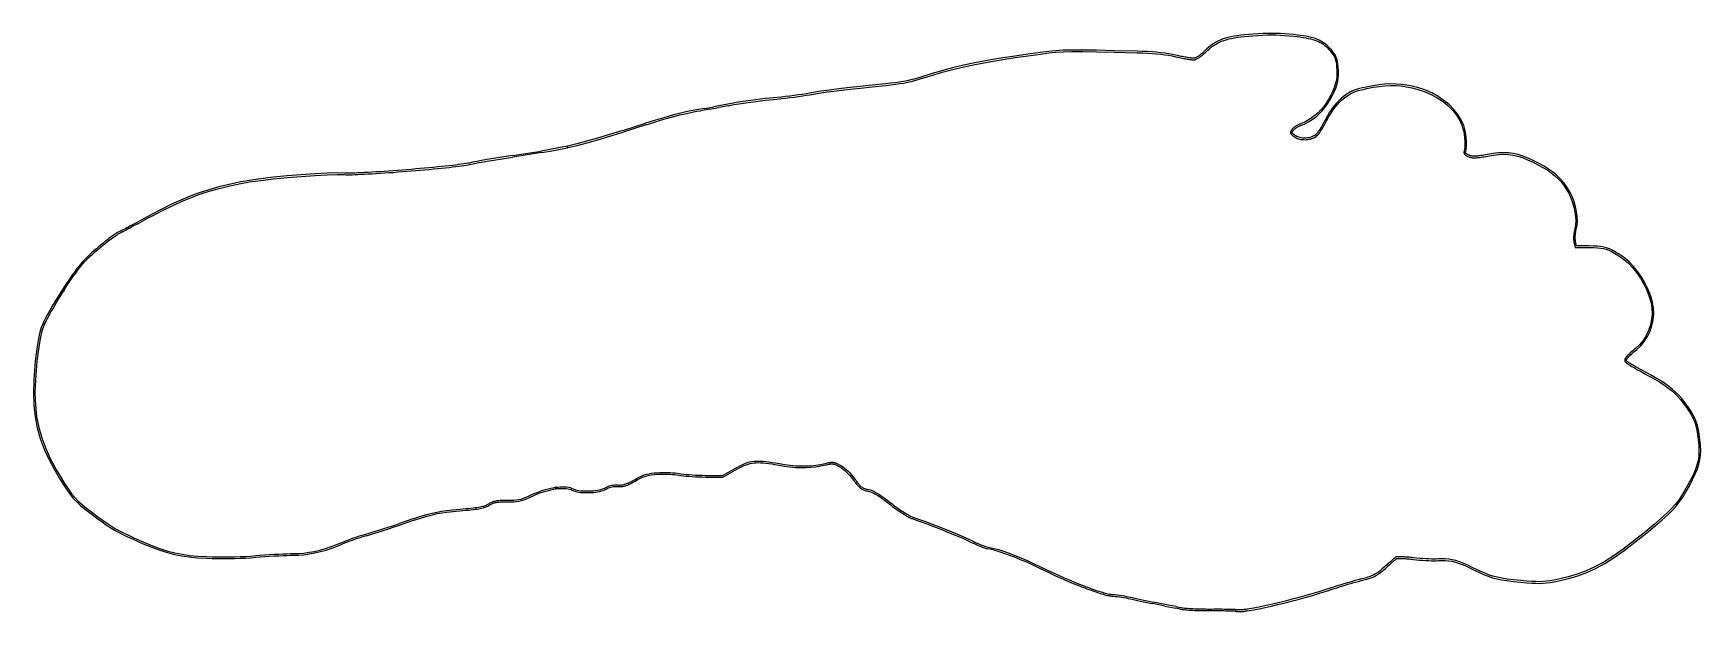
# Model space of a CAD drawing. Extents: x -187 to 142, y -17 to 97.
import ezdxf

# ---------------------------------------------------------------- set-up
doc = ezdxf.new("R2010")
doc.units = 0
doc.layers.get('0').update_dxf_attribs({"linetype": 'CONTINUOUS'})

msp = doc.modelspace()

# ---------------------------------------------------------------- linework, layer by layer
for p, q in [((47.76, 95.58), (47.3, 95.41)), ((48.25, 95.74), (47.76, 95.58)), ((48.77, 95.88), (48.25, 95.74)), ((48.35, 95.44), (48.85, 95.58)), ((49.32, 96), (48.77, 95.88)), ((48.85, 95.58), (49.39, 95.7)), ((49.92, 96.11), (49.32, 96)), ((49.39, 95.7), (49.98, 95.81)), ((50.55, 96.21), (49.92, 96.11)), ((49.98, 95.81), (50.6, 95.91)), ((51.23, 96.3), (50.55, 96.21)), ((50.6, 95.91), (51.28, 96)), ((51.96, 96.39), (51.23, 96.3)), ((51.28, 96), (52, 96.08)), ((52.75, 96.46), (51.96, 96.39)), ((52, 96.08), (52.78, 96.15)), ((53.59, 96.53), (52.75, 96.46)), ((52.78, 96.15), (53.62, 96.22)), ((54.6, 96.6), (53.59, 96.53)), ((53.62, 96.22), (54.63, 96.29)), ((55.56, 96.64), (54.6, 96.6)), ((54.63, 96.29), (55.58, 96.34)), ((56.47, 96.67), (55.56, 96.64)), ((55.58, 96.34), (56.48, 96.37)), ((57.35, 96.68), (56.47, 96.67)), ((56.48, 96.37), (57.35, 96.38)), ((58.21, 96.68), (57.35, 96.68)), ((57.35, 96.38), (58.21, 96.37)), ((59.06, 96.65), (58.21, 96.68)), ((58.21, 96.37), (59.05, 96.34)), ((59.05, 96.34), (59.89, 96.29)), ((59.91, 96.6), (59.06, 96.65)), ((59.89, 96.29), (60.75, 96.22)), ((60.77, 96.53), (59.91, 96.6)), ((60.75, 96.22), (61.63, 96.14)), ((61.66, 96.44), (60.77, 96.53)), ((61.63, 96.14), (62.31, 96.06)), ((62.35, 96.36), (61.66, 96.44)), ((62.31, 96.06), (62.94, 95.98)), ((62.99, 96.28), (62.35, 96.36)), ((62.94, 95.98), (63.53, 95.89)), ((63.58, 96.19), (62.99, 96.28)), ((63.53, 95.89), (64.07, 95.8)), ((64.13, 96.1), (63.58, 96.19)), ((64.07, 95.8), (64.57, 95.7)), ((64.64, 96), (64.13, 96.1)), ((64.57, 95.7), (65.03, 95.59)), ((65.11, 95.89), (64.64, 96)), ((65.03, 95.59), (65.46, 95.48)), ((65.55, 95.77), (65.11, 95.89)), ((65.46, 95.48), (65.86, 95.35)), ((65.96, 95.64), (65.55, 95.77)), ((66.35, 95.5), (65.96, 95.64)), ((66.71, 95.34), (66.35, 95.5)), ((6.62, 92.21), (3.8, 91.77)), ((9.69, 92.64), (6.62, 92.21)), ((6.67, 91.9), (9.73, 92.34)), ((11.66, 92.91), (9.69, 92.64)), ((9.73, 92.34), (11.71, 92.61)), ((13.28, 93.12), (11.66, 92.91)), ((11.71, 92.61), (13.32, 92.81)), ((14.72, 93.26), (13.28, 93.12)), ((13.32, 92.81), (14.76, 92.96)), ((16.19, 93.35), (14.72, 93.26)), ((14.76, 92.96), (16.22, 93.05)), ((17.89, 93.4), (16.19, 93.35)), ((16.22, 93.05), (17.91, 93.09)), ((20, 93.39), (17.89, 93.4)), ((17.91, 93.09), (20.01, 93.09)), ((22.73, 93.35), (20, 93.39)), ((20.01, 93.09), (22.73, 93.04)), ((26.26, 93.27), (22.73, 93.35)), ((22.73, 93.04), (26.25, 92.97)), ((26.25, 92.97), (30.79, 92.86)), ((30.79, 93.17), (26.26, 93.27)), ((31.83, 93.13), (30.79, 93.17)), ((30.79, 92.86), (31.82, 92.83)), ((31.82, 92.83), (32.8, 92.78)), ((32.81, 93.09), (31.83, 93.13)), ((32.8, 92.78), (33.72, 92.72)), ((33.75, 93.03), (32.81, 93.09)), ((33.72, 92.72), (34.6, 92.65)), ((34.63, 92.96), (33.75, 93.03)), ((34.6, 92.65), (35.43, 92.57)), ((35.46, 92.87), (34.63, 92.96)), ((35.43, 92.57), (36.21, 92.47)), ((36.26, 92.77), (35.46, 92.87)), ((36.21, 92.47), (36.96, 92.35)), ((37.01, 92.66), (36.26, 92.77)), ((36.96, 92.35), (37.67, 92.22)), ((37.73, 92.52), (37.01, 92.66)), ((37.67, 92.22), (38.35, 92.08)), ((38.42, 92.38), (37.73, 92.52)), ((38.69, 92.32), (38.42, 92.38)), ((38.95, 92.26), (38.69, 92.32)), ((39.22, 92.2), (38.95, 92.26)), ((39.48, 92.15), (39.22, 92.2)), ((42.9, 92.21), (42.77, 92.12)), ((43.03, 92.3), (42.9, 92.21)), ((43.17, 92.41), (43.03, 92.3)), ((43.31, 92.51), (43.17, 92.41)), ((43.23, 92.06), (43.37, 92.16)), ((43.45, 92.63), (43.31, 92.51)), ((43.37, 92.16), (43.51, 92.27)), ((43.59, 92.74), (43.45, 92.63)), ((43.51, 92.27), (43.66, 92.39)), ((43.74, 92.86), (43.59, 92.74)), ((43.66, 92.39), (43.81, 92.51)), ((43.88, 92.99), (43.74, 92.86)), ((43.81, 92.51), (43.95, 92.64)), ((44.02, 93.12), (43.88, 92.99)), ((43.95, 92.64), (44.1, 92.77)), ((44.16, 93.25), (44.02, 93.12)), ((44.1, 92.77), (44.24, 92.9)), ((44.53, 93.61), (44.16, 93.25)), ((44.24, 92.9), (44.39, 93.03)), ((44.39, 93.03), (44.75, 93.38)), ((44.9, 93.94), (44.53, 93.61)), ((44.75, 93.38), (45.12, 93.7)), ((45.28, 94.24), (44.9, 93.94)), ((45.12, 93.7), (45.48, 94)), ((45.66, 94.52), (45.28, 94.24)), ((45.48, 94), (45.85, 94.27)), ((46.05, 94.77), (45.66, 94.52)), ((45.85, 94.27), (46.22, 94.51)), ((46.45, 95), (46.05, 94.77)), ((46.22, 94.51), (46.61, 94.74)), ((46.86, 95.22), (46.45, 95)), ((46.61, 94.74), (47.01, 94.94)), ((47.3, 95.41), (46.86, 95.22)), ((47.01, 94.94), (47.43, 95.12)), ((47.43, 95.12), (47.87, 95.29)), ((47.87, 95.29), (48.35, 95.44)), ((65.86, 95.35), (66.23, 95.21)), ((66.23, 95.21), (66.57, 95.06)), ((66.57, 95.06), (66.9, 94.9)), ((67.05, 95.16), (66.71, 95.34)), ((66.9, 94.9), (67.21, 94.72)), ((67.38, 94.97), (67.05, 95.16)), ((67.21, 94.72), (67.5, 94.52)), ((67.69, 94.76), (67.38, 94.97)), ((67.5, 94.52), (67.78, 94.3)), ((67.98, 94.53), (67.69, 94.76)), ((67.78, 94.3), (68.06, 94.06)), ((68.27, 94.29), (67.98, 94.53)), ((68.06, 94.06), (68.33, 93.8)), ((68.56, 94.02), (68.27, 94.29)), ((68.33, 93.8), (68.6, 93.52)), ((68.84, 93.72), (68.56, 94.02)), ((68.6, 93.52), (68.88, 93.21)), ((69.12, 93.41), (68.84, 93.72)), ((68.88, 93.21), (69.17, 92.87)), ((69.42, 93.05), (69.12, 93.41)), ((69.17, 92.87), (69.41, 92.56)), ((69.41, 92.56), (69.6, 92.28)), ((69.67, 92.73), (69.42, 93.05)), ((69.6, 92.28), (69.75, 91.99)), ((69.87, 92.42), (69.67, 92.73)), ((70.03, 92.12), (69.87, 92.42)), ((-7.81, 89.3), (-9.87, 88.7)), ((-9.77, 88.4), (-7.72, 89.01)), ((-5.7, 89.86), (-7.81, 89.3)), ((-7.72, 89.01), (-5.62, 89.56)), ((-3.53, 90.38), (-5.7, 89.86)), ((-5.62, 89.56), (-3.45, 90.08)), ((-1.24, 90.86), (-3.53, 90.38)), ((-3.45, 90.08), (-1.17, 90.56)), ((1.19, 91.33), (-1.24, 90.86)), ((-1.17, 90.56), (1.25, 91.02)), ((3.8, 91.77), (1.19, 91.33)), ((1.25, 91.02), (3.85, 91.47)), ((3.85, 91.47), (6.67, 91.9)), ((38.35, 92.08), (38.62, 92.02)), ((38.62, 92.02), (38.88, 91.96)), ((38.88, 91.96), (39.15, 91.9)), ((39.15, 91.9), (39.41, 91.85)), ((39.41, 91.85), (39.67, 91.79)), ((39.73, 92.1), (39.48, 92.15)), ((39.67, 91.79), (39.92, 91.74)), ((39.98, 92.05), (39.73, 92.1)), ((39.92, 91.74), (40.17, 91.7)), ((40.23, 92), (39.98, 92.05)), ((40.17, 91.7), (40.41, 91.66)), ((40.46, 91.96), (40.23, 92)), ((40.41, 91.66), (40.63, 91.62)), ((40.69, 91.92), (40.46, 91.96)), ((40.63, 91.62), (40.85, 91.58)), ((40.9, 91.88), (40.69, 91.92)), ((40.85, 91.58), (41.05, 91.55)), ((41.1, 91.85), (40.9, 91.88)), ((41.05, 91.55), (41.24, 91.52)), ((41.29, 91.83), (41.1, 91.85)), ((41.24, 91.52), (41.41, 91.5)), ((41.47, 91.81), (41.29, 91.83)), ((41.41, 91.5), (41.57, 91.48)), ((41.62, 91.79), (41.47, 91.81)), ((41.57, 91.48), (41.72, 91.46)), ((41.76, 91.77), (41.62, 91.79)), ((41.72, 91.46), (41.84, 91.46)), ((41.87, 91.77), (41.76, 91.77)), ((41.84, 91.46), (41.95, 91.45)), ((41.96, 91.76), (41.87, 91.77)), ((41.95, 91.45), (42.05, 91.46)), ((42.02, 91.76), (41.96, 91.76)), ((42.07, 91.77), (42.02, 91.76)), ((42.05, 91.46), (42.15, 91.47)), ((42.13, 91.79), (42.07, 91.77)), ((42.21, 91.82), (42.13, 91.79)), ((42.15, 91.47), (42.25, 91.5)), ((42.3, 91.86), (42.21, 91.82)), ((42.25, 91.5), (42.35, 91.53)), ((42.41, 91.92), (42.3, 91.86)), ((42.35, 91.53), (42.46, 91.58)), ((42.52, 91.98), (42.41, 91.92)), ((42.46, 91.58), (42.58, 91.64)), ((42.64, 92.05), (42.52, 91.98)), ((42.58, 91.64), (42.7, 91.71)), ((42.77, 92.12), (42.64, 92.05)), ((42.7, 91.71), (42.82, 91.78)), ((42.82, 91.78), (42.95, 91.87)), ((42.95, 91.87), (43.09, 91.96)), ((43.09, 91.96), (43.23, 92.06)), ((69.75, 91.99), (69.87, 91.7)), ((69.87, 91.7), (69.96, 91.38)), ((69.96, 91.38), (70.04, 91.01)), ((70.16, 91.79), (70.03, 92.12)), ((70.04, 91.01), (70.1, 90.57)), ((70.1, 90.57), (70.15, 90.06)), ((70.15, 90.06), (70.21, 89.3)), ((70.27, 91.45), (70.16, 91.79)), ((70.21, 89.3), (70.21, 88.59)), ((70.35, 91.06), (70.27, 91.45)), ((70.41, 90.61), (70.35, 91.06)), ((70.47, 90.08), (70.41, 90.61)), ((70.53, 89.31), (70.47, 90.08)), ((70.53, 88.58), (70.53, 89.31)), ((-29.11, 85.6), (-30.45, 85.43)), ((-27.6, 85.79), (-29.11, 85.6)), ((-25.87, 85.99), (-27.6, 85.79)), ((-27.56, 85.48), (-25.83, 85.68)), ((-23.87, 86.21), (-25.87, 85.99)), ((-25.83, 85.68), (-23.83, 85.9)), ((-21.55, 86.45), (-23.87, 86.21)), ((-23.83, 85.9), (-21.52, 86.15)), ((-18.87, 86.73), (-21.55, 86.45)), ((-21.52, 86.15), (-18.84, 86.42)), ((-17.88, 86.83), (-18.87, 86.73)), ((-18.84, 86.42), (-17.84, 86.53)), ((-16.97, 86.95), (-17.88, 86.83)), ((-17.84, 86.53), (-16.92, 86.64)), ((-16.12, 87.07), (-16.97, 86.95)), ((-16.92, 86.64), (-16.07, 86.76)), ((-15.33, 87.2), (-16.12, 87.07)), ((-16.07, 86.76), (-15.27, 86.89)), ((-14.59, 87.34), (-15.33, 87.2)), ((-15.27, 86.89), (-14.52, 87.04)), ((-13.89, 87.49), (-14.59, 87.34)), ((-14.52, 87.04), (-13.81, 87.19)), ((-13.22, 87.66), (-13.89, 87.49)), ((-13.81, 87.19), (-13.13, 87.36)), ((-12.57, 87.84), (-13.22, 87.66)), ((-13.13, 87.36), (-12.48, 87.55)), ((-11.93, 88.04), (-12.57, 87.84)), ((-12.48, 87.55), (-11.83, 87.75)), ((-9.87, 88.7), (-11.93, 88.04)), ((-11.83, 87.75), (-9.77, 88.4)), ((69.68, 85.96), (69.38, 85.26)), ((69.67, 85.13), (69.97, 85.86)), ((69.9, 86.63), (69.68, 85.96)), ((70.07, 87.28), (69.9, 86.63)), ((69.97, 85.86), (70.21, 86.54)), ((70.17, 87.92), (70.07, 87.28)), ((70.21, 88.59), (70.17, 87.92)), ((70.21, 86.54), (70.38, 87.22)), ((70.38, 87.22), (70.48, 87.89)), ((70.48, 87.89), (70.53, 88.58)), ((74.11, 85.62), (73.62, 85.46)), ((74.66, 85.78), (74.11, 85.62)), ((75.29, 85.94), (74.66, 85.78)), ((74.75, 85.48), (75.37, 85.64)), ((76.02, 86.1), (75.29, 85.94)), ((75.37, 85.64), (76.1, 85.79)), ((77.31, 86.34), (76.02, 86.1)), ((76.1, 85.79), (77.38, 86.04)), ((78.53, 86.53), (77.31, 86.34)), ((77.38, 86.04), (78.58, 86.22)), ((79.69, 86.64), (78.53, 86.53)), ((78.58, 86.22), (79.72, 86.34)), ((80.81, 86.7), (79.69, 86.64)), ((79.72, 86.34), (80.82, 86.39)), ((81.89, 86.69), (80.81, 86.7)), ((80.82, 86.39), (81.88, 86.38)), ((81.88, 86.38), (82.92, 86.3)), ((82.95, 86.61), (81.89, 86.69)), ((82.92, 86.3), (83.95, 86.16)), ((84, 86.47), (82.95, 86.61)), ((83.95, 86.16), (84.98, 85.96)), ((85.05, 86.26), (84, 86.47)), ((84.98, 85.96), (86.02, 85.69)), ((86.11, 85.99), (85.05, 86.26)), ((86.02, 85.69), (87.45, 85.22)), ((87.56, 85.51), (86.11, 85.99)), ((-51.83, 82.38), (-52.77, 82.21)), ((-50.03, 82.71), (-51.83, 82.38)), ((-49.98, 82.4), (-51.78, 82.08)), ((-49.21, 82.86), (-50.03, 82.71)), ((-49.98, 82.4), (-49.15, 82.56)), ((-48.37, 83.01), (-49.21, 82.86)), ((-49.15, 82.56), (-48.32, 82.7)), ((-47.47, 83.16), (-48.37, 83.01)), ((-48.32, 82.7), (-47.42, 82.85)), ((-46.51, 83.31), (-47.47, 83.16)), ((-47.42, 82.85), (-46.47, 83)), ((-45.53, 83.45), (-46.51, 83.31)), ((-46.47, 83), (-45.49, 83.14)), ((-44.55, 83.58), (-45.53, 83.45)), ((-45.49, 83.14), (-44.51, 83.27)), ((-43.58, 83.7), (-44.55, 83.58)), ((-44.51, 83.27), (-43.55, 83.4)), ((-42.66, 83.81), (-43.58, 83.7)), ((-43.55, 83.4), (-42.63, 83.5)), ((-41.81, 83.9), (-42.66, 83.81)), ((-42.63, 83.5), (-41.78, 83.59)), ((-41.05, 83.97), (-41.81, 83.9)), ((-41.78, 83.59), (-41.03, 83.66)), ((-40.31, 84.04), (-41.05, 83.97)), ((-41.03, 83.66), (-40.28, 83.73)), ((-39.51, 84.12), (-40.31, 84.04)), ((-40.28, 83.73), (-39.48, 83.81)), ((-38.66, 84.21), (-39.51, 84.12)), ((-39.48, 83.81), (-38.63, 83.9)), ((-37.8, 84.31), (-38.66, 84.21)), ((-38.63, 83.9), (-37.76, 84.01)), ((-36.93, 84.42), (-37.8, 84.31)), ((-37.76, 84.01), (-36.89, 84.12)), ((-36.09, 84.54), (-36.93, 84.42)), ((-36.89, 84.12), (-36.04, 84.23)), ((-35.28, 84.65), (-36.09, 84.54)), ((-36.04, 84.23), (-35.24, 84.35)), ((-34.54, 84.77), (-35.28, 84.65)), ((-35.24, 84.35), (-34.49, 84.46)), ((-33.88, 84.88), (-34.54, 84.77)), ((-34.49, 84.46), (-33.83, 84.58)), ((-32.79, 85.07), (-33.88, 84.88)), ((-33.83, 84.58), (-32.74, 84.77)), ((-31.66, 85.25), (-32.79, 85.07)), ((-32.74, 84.77), (-31.61, 84.94)), ((-30.45, 85.43), (-31.66, 85.25)), ((-31.61, 84.94), (-30.41, 85.12)), ((-30.41, 85.12), (-29.07, 85.3)), ((-29.07, 85.3), (-27.56, 85.48)), ((68.1, 82.94), (67.6, 82.26)), ((67.86, 82.07), (68.37, 82.77)), ((68.54, 83.66), (68.1, 82.94)), ((68.37, 82.77), (68.82, 83.51)), ((69, 84.5), (68.54, 83.66)), ((68.82, 83.51), (69.29, 84.35)), ((69.38, 85.26), (69, 84.5)), ((69.63, 82.35), (69.2, 81.78)), ((69.29, 84.35), (69.67, 85.13)), ((70.06, 82.86), (69.63, 82.35)), ((69.88, 82.15), (70.3, 82.65)), ((70.51, 83.33), (70.06, 82.86)), ((70.3, 82.65), (70.74, 83.11)), ((70.99, 83.77), (70.51, 83.33)), ((70.74, 83.11), (71.21, 83.54)), ((71.51, 84.2), (70.99, 83.77)), ((71.21, 83.54), (71.71, 83.96)), ((71.96, 84.53), (71.51, 84.2)), ((71.71, 83.96), (72.15, 84.29)), ((72.37, 84.82), (71.96, 84.53)), ((72.15, 84.29), (72.55, 84.56)), ((72.77, 85.06), (72.37, 84.82)), ((72.55, 84.56), (72.94, 84.8)), ((73.19, 85.27), (72.77, 85.06)), ((72.94, 84.8), (73.33, 85)), ((73.62, 85.46), (73.19, 85.27)), ((73.33, 85), (73.75, 85.18)), ((73.75, 85.18), (74.22, 85.33)), ((74.22, 85.33), (74.75, 85.48)), ((87.45, 85.22), (88.79, 84.65)), ((88.93, 84.92), (87.56, 85.51)), ((88.79, 84.65), (90.03, 83.98)), ((90.19, 84.24), (88.93, 84.92)), ((90.03, 83.98), (91.16, 83.23)), ((91.35, 83.47), (90.19, 84.24)), ((91.16, 83.23), (92.17, 82.4)), ((92.39, 82.62), (91.35, 83.47)), ((92.17, 82.4), (93.07, 81.49)), ((93.31, 81.69), (92.39, 82.62)), ((-64.79, 79.42), (-66.28, 78.96)), ((-66.19, 78.66), (-64.7, 79.12)), ((-63.37, 79.84), (-64.79, 79.42)), ((-64.7, 79.12), (-63.28, 79.55)), ((-62.02, 80.23), (-63.37, 79.84)), ((-63.28, 79.55), (-61.93, 79.93)), ((-60.77, 80.58), (-62.02, 80.23)), ((-61.93, 79.93), (-60.68, 80.28)), ((-59.61, 80.88), (-60.77, 80.58)), ((-60.68, 80.28), (-59.53, 80.58)), ((-58.57, 81.13), (-59.61, 80.88)), ((-59.53, 80.58), (-58.5, 80.83)), ((-57.66, 81.34), (-58.57, 81.13)), ((-58.5, 80.83), (-57.59, 81.03)), ((-56.88, 81.49), (-57.66, 81.34)), ((-57.59, 81.03), (-56.83, 81.18)), ((-56.2, 81.6), (-56.88, 81.49)), ((-56.83, 81.18), (-56.15, 81.3)), ((-55.43, 81.74), (-56.2, 81.6)), ((-56.15, 81.3), (-55.38, 81.43)), ((-54.59, 81.89), (-55.43, 81.74)), ((-53.64, 81.74), (-55.38, 81.43)), ((-54.59, 81.89), (-52.77, 82.21)), ((-53.64, 81.74), (-51.78, 82.08)), ((63.88, 79.19), (63.18, 78.89)), ((64.57, 79.56), (63.88, 79.19)), ((64.03, 78.91), (64.74, 79.29)), ((65.23, 79.99), (64.57, 79.56)), ((64.74, 79.29), (65.42, 79.73)), ((65.87, 80.48), (65.23, 79.99)), ((65.42, 79.73), (66.09, 80.24)), ((66.49, 81.02), (65.87, 80.48)), ((66.09, 80.24), (66.72, 80.8)), ((67.06, 81.61), (66.49, 81.02)), ((66.72, 80.8), (67.31, 81.41)), ((67.6, 82.26), (67.06, 81.61)), ((67.31, 81.41), (67.86, 82.07)), ((67.88, 79.57), (67.38, 78.63)), ((67.67, 78.49), (68.16, 79.43)), ((68.34, 80.4), (67.88, 79.57)), ((68.16, 79.43), (68.62, 80.25)), ((68.78, 81.13), (68.34, 80.4)), ((68.62, 80.25), (69.05, 80.96)), ((69.2, 81.78), (68.78, 81.13)), ((69.05, 80.96), (69.47, 81.6)), ((69.47, 81.6), (69.88, 82.15)), ((93.07, 81.49), (93.83, 80.52)), ((94.1, 80.69), (93.31, 81.69)), ((93.83, 80.52), (94.45, 79.49)), ((94.74, 79.62), (94.1, 80.69)), ((94.45, 79.49), (94.93, 78.4)), ((95.24, 78.5), (94.74, 79.62)), ((-75.77, 76), (-77.9, 75.4)), ((-73.41, 76.7), (-75.77, 76)), ((-75.68, 75.7), (-73.32, 76.4)), ((-70.78, 77.52), (-73.41, 76.7)), ((-73.32, 76.4), (-70.68, 77.22)), ((-70.78, 77.52), (-66.28, 78.96)), ((-66.19, 78.66), (-70.68, 77.22)), ((61.05, 77.22), (61.04, 77.18)), ((61.04, 77.18), (61.04, 77.14)), ((61.04, 77.14), (61.04, 77.1)), ((61.04, 77.1), (61.05, 77.05)), ((61.06, 77.26), (61.05, 77.22)), ((61.05, 77.05), (61.06, 77.01)), ((61.07, 77.3), (61.06, 77.26)), ((61.06, 77.01), (61.09, 76.93)), ((61.09, 77.34), (61.07, 77.3)), ((61.11, 77.38), (61.09, 77.34)), ((61.09, 76.93), (61.13, 76.86)), ((61.13, 77.42), (61.11, 77.38)), ((61.15, 77.46), (61.13, 77.42)), ((61.13, 76.86), (61.18, 76.79)), ((61.17, 77.5), (61.15, 77.46)), ((61.2, 77.54), (61.17, 77.5)), ((61.18, 76.79), (61.25, 76.71)), ((61.23, 77.58), (61.2, 77.54)), ((61.26, 77.62), (61.23, 77.58)), ((61.25, 76.71), (61.32, 76.64)), ((61.29, 77.67), (61.26, 77.62)), ((61.33, 77.71), (61.29, 77.67)), ((61.32, 76.64), (61.41, 76.57)), ((61.36, 77.76), (61.33, 77.71)), ((61.42, 77.83), (61.36, 77.76)), ((61.36, 77.1), (61.37, 77.16)), ((61.38, 77.06), (61.36, 77.1)), ((61.37, 77.16), (61.39, 77.22)), ((61.4, 77.02), (61.38, 77.06)), ((61.39, 77.22), (61.41, 77.27)), ((61.44, 76.98), (61.4, 77.02)), ((61.41, 77.27), (61.43, 77.3)), ((61.41, 76.57), (61.51, 76.49)), ((61.48, 77.89), (61.42, 77.83)), ((61.43, 77.3), (61.45, 77.33)), ((61.49, 76.93), (61.44, 76.98)), ((61.45, 77.33), (61.47, 77.37)), ((61.47, 77.37), (61.5, 77.4)), ((61.56, 77.96), (61.48, 77.89)), ((61.55, 76.87), (61.49, 76.93)), ((61.5, 77.4), (61.52, 77.44)), ((61.51, 76.49), (61.62, 76.4)), ((61.52, 77.44), (61.56, 77.48)), ((61.63, 76.8), (61.55, 76.87)), ((61.63, 78.03), (61.56, 77.96)), ((61.56, 77.48), (61.59, 77.52)), ((61.59, 77.52), (61.62, 77.57)), ((61.62, 77.57), (61.66, 77.62)), ((61.62, 76.4), (61.75, 76.31)), ((61.72, 78.1), (61.63, 78.03)), ((61.72, 76.73), (61.63, 76.8)), ((61.66, 77.62), (61.72, 77.67)), ((61.81, 78.16), (61.72, 78.1)), ((61.72, 77.67), (61.78, 77.73)), ((61.82, 76.64), (61.72, 76.73)), ((61.75, 76.31), (61.94, 76.17)), ((61.78, 77.73), (61.84, 77.79)), ((61.91, 78.23), (61.81, 78.16)), ((61.94, 76.55), (61.82, 76.64)), ((61.84, 77.79), (61.92, 77.85)), ((62.01, 78.3), (61.91, 78.23)), ((61.92, 77.85), (62.01, 77.91)), ((62.11, 76.44), (61.94, 76.55)), ((61.94, 76.17), (62.15, 76.06)), ((62.11, 78.37), (62.01, 78.3)), ((62.01, 77.91), (62.1, 77.98)), ((62.1, 77.98), (62.19, 78.04)), ((62.22, 78.43), (62.11, 78.37)), ((62.3, 76.33), (62.11, 76.44)), ((62.15, 76.06), (62.38, 75.96)), ((62.19, 78.04), (62.29, 78.1)), ((62.34, 78.5), (62.22, 78.43)), ((62.29, 78.1), (62.4, 78.17)), ((62.5, 76.25), (62.3, 76.33)), ((62.45, 78.56), (62.34, 78.5)), ((62.38, 75.96), (62.62, 75.88)), ((62.4, 78.17), (62.5, 78.23)), ((62.57, 78.63), (62.45, 78.56)), ((62.5, 78.23), (62.61, 78.29)), ((62.71, 76.17), (62.5, 76.25)), ((62.69, 78.69), (62.57, 78.63)), ((62.61, 78.29), (62.73, 78.35)), ((62.62, 75.88), (62.86, 75.81)), ((62.82, 78.74), (62.69, 78.69)), ((62.94, 76.11), (62.71, 76.17)), ((62.73, 78.35), (62.84, 78.41)), ((62.94, 78.8), (62.82, 78.74)), ((62.84, 78.41), (62.96, 78.46)), ((62.86, 75.81), (63.12, 75.76)), ((63.06, 78.85), (62.94, 78.8)), ((63.17, 76.07), (62.94, 76.11)), ((62.96, 78.46), (63.07, 78.51)), ((63.18, 78.89), (63.06, 78.85)), ((63.07, 78.51), (63.19, 78.56)), ((63.12, 75.76), (63.38, 75.72)), ((63.41, 76.03), (63.17, 76.07)), ((63.19, 78.56), (63.3, 78.6)), ((63.3, 78.6), (64.03, 78.91)), ((63.38, 75.72), (63.65, 75.71)), ((63.66, 76.02), (63.41, 76.03)), ((63.65, 75.71), (63.92, 75.7)), ((63.91, 76.01), (63.66, 76.02)), ((64.16, 76.02), (63.91, 76.01)), ((63.92, 75.7), (64.18, 75.71)), ((64.4, 76.05), (64.16, 76.02)), ((64.18, 75.71), (64.45, 75.74)), ((64.65, 76.09), (64.4, 76.05)), ((64.45, 75.74), (64.71, 75.78)), ((64.88, 76.14), (64.65, 76.09)), ((64.71, 75.78), (64.97, 75.84)), ((65.11, 76.21), (64.88, 76.14)), ((64.97, 75.84), (65.22, 75.91)), ((65.33, 76.29), (65.11, 76.21)), ((65.22, 75.91), (65.46, 76)), ((65.54, 76.38), (65.33, 76.29)), ((65.46, 76), (65.69, 76.1)), ((65.73, 76.49), (65.54, 76.38)), ((65.69, 76.1), (65.9, 76.22)), ((65.9, 76.6), (65.73, 76.49)), ((66.03, 76.72), (65.9, 76.6)), ((65.9, 76.22), (66.1, 76.36)), ((66.19, 76.88), (66.03, 76.72)), ((66.1, 76.36), (66.27, 76.5)), ((66.36, 77.07), (66.19, 76.88)), ((66.27, 76.5), (66.44, 76.68)), ((66.53, 77.3), (66.36, 77.07)), ((66.44, 76.68), (66.62, 76.88)), ((66.72, 77.55), (66.53, 77.3)), ((66.62, 76.88), (66.81, 77.12)), ((66.9, 77.81), (66.72, 77.55)), ((66.81, 77.12), (66.99, 77.37)), ((67.07, 78.08), (66.9, 77.81)), ((66.99, 77.37), (67.18, 77.64)), ((67.24, 78.36), (67.07, 78.08)), ((67.18, 77.64), (67.35, 77.92)), ((67.38, 78.63), (67.24, 78.36)), ((67.35, 77.92), (67.52, 78.21)), ((67.52, 78.21), (67.67, 78.49)), ((94.93, 78.4), (95.1, 77.87)), ((95.1, 77.87), (95.24, 77.3)), ((95.41, 77.95), (95.24, 78.5)), ((95.24, 77.3), (95.35, 76.7)), ((95.35, 76.7), (95.43, 76.09)), ((95.56, 77.36), (95.41, 77.95)), ((95.43, 76.09), (95.48, 75.48)), ((95.67, 76.74), (95.56, 77.36)), ((95.76, 76.12), (95.67, 76.74)), ((95.81, 75.49), (95.76, 76.12)), ((-92.54, 72.59), (-94.61, 72.26)), ((-92.54, 72.59), (-86.86, 73.47)), ((-86.81, 73.16), (-92.49, 72.28)), ((-85.13, 73.75), (-86.86, 73.47)), ((-86.81, 73.16), (-85.08, 73.45)), ((-83.42, 74.07), (-85.13, 73.75)), ((-85.08, 73.45), (-83.36, 73.77)), ((-81.67, 74.45), (-83.42, 74.07)), ((-83.36, 73.77), (-81.68, 74.13)), ((-81.68, 74.13), (-81.67, 74.45)), ((-81.61, 74.14), (-81.68, 74.13)), ((-79.85, 74.88), (-81.67, 74.45)), ((-81.61, 74.14), (-79.78, 74.58)), ((-77.9, 75.4), (-79.85, 74.88)), ((-79.78, 74.58), (-77.82, 75.1)), ((-77.82, 75.1), (-75.68, 75.7)), ((95.31, 73.35), (95.3, 73.27)), ((95.3, 73.27), (95.3, 73.19)), ((95.3, 73.19), (95.31, 73.12)), ((95.33, 73.42), (95.31, 73.35)), ((95.31, 73.12), (95.32, 73.05)), ((95.32, 73.05), (95.35, 72.98)), ((95.42, 73.85), (95.33, 73.42)), ((95.35, 72.98), (95.38, 72.91)), ((95.38, 72.91), (95.42, 72.84)), ((95.47, 74.34), (95.42, 73.85)), ((95.42, 72.84), (95.47, 72.78)), ((95.49, 74.89), (95.47, 74.34)), ((95.47, 72.78), (95.53, 72.72)), ((95.48, 75.48), (95.49, 74.89)), ((95.53, 72.72), (95.59, 72.67)), ((95.59, 72.67), (95.66, 72.61)), ((95.62, 73.24), (95.63, 73.28)), ((95.62, 73.2), (95.62, 73.24)), ((95.62, 73.16), (95.62, 73.2)), ((95.63, 73.12), (95.62, 73.16)), ((95.63, 73.28), (95.64, 73.33)), ((95.64, 73.09), (95.63, 73.12)), ((95.64, 73.33), (95.74, 73.79)), ((95.66, 73.05), (95.64, 73.09)), ((95.68, 73.02), (95.66, 73.05)), ((95.66, 72.61), (95.74, 72.56)), ((95.71, 72.98), (95.68, 73.02)), ((95.75, 72.94), (95.71, 72.98)), ((95.74, 73.79), (95.8, 74.32)), ((95.74, 72.56), (95.82, 72.51)), ((95.79, 72.9), (95.75, 72.94)), ((95.85, 72.86), (95.79, 72.9)), ((95.8, 74.32), (95.82, 74.89)), ((95.82, 74.89), (95.81, 75.49)), ((95.82, 72.51), (95.91, 72.47)), ((95.91, 72.83), (95.85, 72.86)), ((95.98, 72.78), (95.91, 72.83)), ((95.91, 72.47), (96.01, 72.42)), ((96.06, 72.74), (95.98, 72.78)), ((96.01, 72.42), (96.12, 72.37)), ((96.14, 72.7), (96.06, 72.74)), ((96.24, 72.66), (96.14, 72.7)), ((96.35, 72.62), (96.24, 72.66)), ((96.47, 72.57), (96.35, 72.62)), ((96.59, 72.54), (96.47, 72.57)), ((96.71, 72.51), (96.59, 72.54)), ((96.84, 72.48), (96.71, 72.51)), ((96.97, 72.46), (96.84, 72.48)), ((97.11, 72.45), (96.97, 72.46)), ((97.25, 72.44), (97.11, 72.45)), ((97.41, 72.44), (97.25, 72.44)), ((97.58, 72.44), (97.41, 72.44)), ((97.76, 72.45), (97.58, 72.44)), ((97.96, 72.47), (97.76, 72.45)), ((98.18, 72.49), (97.96, 72.47)), ((98.41, 72.52), (98.18, 72.49)), ((98.67, 72.56), (98.41, 72.52)), ((98.94, 72.6), (98.67, 72.56)), ((99.24, 72.66), (98.94, 72.6)), ((99.56, 72.71), (99.24, 72.66)), ((99.9, 72.78), (99.56, 72.71)), ((99.62, 72.41), (99.97, 72.47)), ((101.07, 72.98), (99.9, 72.78)), ((99.97, 72.47), (101.12, 72.67)), ((102.14, 73.1), (101.07, 72.98)), ((101.12, 72.67), (102.17, 72.79)), ((103.14, 73.14), (102.14, 73.1)), ((102.17, 72.79), (103.15, 72.84)), ((104.1, 73.1), (103.14, 73.14)), ((103.15, 72.84), (104.08, 72.8)), ((104.08, 72.8), (104.98, 72.68)), ((105.03, 72.97), (104.1, 73.1)), ((104.98, 72.68), (105.9, 72.46)), ((105.97, 72.76), (105.03, 72.97)), ((105.9, 72.46), (106.84, 72.16)), ((106.94, 72.45), (105.97, 72.76)), ((107.97, 72.04), (106.94, 72.45)), ((-127.14, 69.15), (-129.16, 69.1)), ((-125.67, 69.12), (-127.14, 69.15)), ((-125.39, 69.11), (-125.67, 69.12)), ((-123.63, 69.13), (-124.16, 69.12)), ((-123.05, 69.15), (-123.63, 69.13)), ((-122.42, 69.18), (-123.05, 69.15)), ((-121.74, 69.21), (-122.42, 69.18)), ((-121.03, 69.25), (-121.74, 69.21)), ((-120.27, 69.29), (-121.03, 69.25)), ((-119.49, 69.34), (-120.27, 69.29)), ((-118.68, 69.39), (-119.49, 69.34)), ((-117.84, 69.45), (-118.68, 69.39)), ((-118.66, 69.08), (-117.82, 69.14)), ((-116.98, 69.51), (-117.84, 69.45)), ((-117.82, 69.14), (-116.97, 69.2)), ((-116.11, 69.57), (-116.98, 69.51)), ((-116.97, 69.2), (-116.09, 69.26)), ((-115.22, 69.64), (-116.11, 69.57)), ((-116.09, 69.26), (-115.2, 69.33)), ((-114.33, 69.71), (-115.22, 69.64)), ((-115.2, 69.33), (-114.31, 69.4)), ((-113.43, 69.78), (-114.33, 69.71)), ((-114.31, 69.4), (-113.41, 69.47)), ((-112.53, 69.85), (-113.43, 69.78)), ((-113.41, 69.47), (-112.51, 69.54)), ((-111.63, 69.93), (-112.53, 69.85)), ((-112.51, 69.54), (-111.61, 69.62)), ((-110.74, 70.01), (-111.63, 69.93)), ((-111.61, 69.62), (-110.72, 69.7)), ((-109.87, 70.08), (-110.74, 70.01)), ((-110.72, 69.7), (-109.85, 69.77)), ((-109.01, 70.16), (-109.87, 70.08)), ((-109.85, 69.77), (-108.98, 69.85)), ((-108.17, 70.24), (-109.01, 70.16)), ((-108.98, 69.85), (-108.14, 69.93)), ((-107.35, 70.32), (-108.17, 70.24)), ((-108.14, 69.93), (-107.32, 70.01)), ((-106.56, 70.4), (-107.35, 70.32)), ((-107.32, 70.01), (-106.53, 70.09)), ((-105.8, 70.48), (-106.56, 70.4)), ((-106.53, 70.09), (-105.77, 70.17)), ((-105.08, 70.56), (-105.8, 70.48)), ((-105.77, 70.17), (-105.05, 70.24)), ((-104.4, 70.63), (-105.08, 70.56)), ((-105.05, 70.24), (-104.37, 70.32)), ((-103.76, 70.71), (-104.4, 70.63)), ((-104.37, 70.32), (-103.73, 70.4)), ((-103.17, 70.78), (-103.76, 70.71)), ((-103.73, 70.4), (-103.14, 70.47)), ((-102.63, 70.85), (-103.17, 70.78)), ((-103.14, 70.47), (-102.6, 70.54)), ((-102.14, 70.92), (-102.63, 70.85)), ((-102.6, 70.54), (-102.11, 70.61)), ((-101.72, 70.98), (-102.14, 70.92)), ((-102.11, 70.61), (-101.68, 70.68)), ((-101.37, 71.05), (-101.72, 70.98)), ((-101.68, 70.68), (-101.31, 70.74)), ((-101.08, 71.1), (-101.37, 71.05)), ((-101.31, 70.74), (-101.01, 70.8)), ((-100.34, 71.26), (-101.08, 71.1)), ((-101.01, 70.8), (-100.27, 70.96)), ((-99.56, 71.42), (-100.34, 71.26)), ((-100.27, 70.96), (-99.5, 71.12)), ((-98.67, 71.59), (-99.56, 71.42)), ((-99.5, 71.12), (-98.62, 71.28)), ((-97.6, 71.77), (-98.67, 71.59)), ((-98.62, 71.28), (-97.55, 71.47)), ((-96.27, 71.99), (-97.6, 71.77)), ((-97.55, 71.47), (-96.23, 71.69)), ((-94.61, 72.26), (-96.27, 71.99)), ((-96.23, 71.69), (-94.56, 71.95)), ((-94.56, 71.95), (-92.49, 72.28)), ((96.12, 72.37), (96.23, 72.33)), ((96.23, 72.33), (96.37, 72.28)), ((96.37, 72.28), (96.5, 72.24)), ((96.5, 72.24), (96.64, 72.2)), ((96.64, 72.2), (96.78, 72.17)), ((96.78, 72.17), (96.93, 72.15)), ((96.93, 72.15), (97.09, 72.14)), ((97.09, 72.14), (97.25, 72.13)), ((97.25, 72.13), (97.42, 72.12)), ((97.42, 72.12), (97.6, 72.13)), ((97.6, 72.13), (97.8, 72.14)), ((97.8, 72.14), (98, 72.16)), ((98, 72.16), (98.23, 72.18)), ((98.23, 72.18), (98.47, 72.21)), ((98.47, 72.21), (98.72, 72.25)), ((98.72, 72.25), (99, 72.3)), ((99, 72.3), (99.3, 72.35)), ((99.3, 72.35), (99.62, 72.41)), ((106.84, 72.16), (107.84, 71.76)), ((107.84, 71.76), (108.93, 71.26)), ((109.07, 71.53), (107.97, 72.04)), ((108.93, 71.26), (110.01, 70.71)), ((110.16, 70.99), (109.07, 71.53)), ((110.01, 70.71), (110.97, 70.18)), ((111.13, 70.45), (110.16, 70.99)), ((110.97, 70.18), (111.82, 69.66)), ((112, 69.91), (111.13, 70.45)), ((111.82, 69.66), (112.58, 69.13)), ((112.77, 69.37), (112, 69.91)), ((112.58, 69.13), (113.26, 68.58)), ((113.47, 68.8), (112.77, 69.37)), ((-152.47, 65.83), (-154.35, 65.22)), ((-150.51, 66.38), (-152.47, 65.83)), ((-152.39, 65.53), (-150.43, 66.08)), ((-148.43, 66.89), (-150.51, 66.38)), ((-150.43, 66.08), (-148.36, 66.59)), ((-146.2, 67.38), (-148.43, 66.89)), ((-148.36, 66.59), (-146.14, 67.07)), ((-144.46, 67.68), (-146.2, 67.38)), ((-146.14, 67.07), (-144.42, 67.37)), ((-142.25, 67.99), (-144.46, 67.68)), ((-144.42, 67.37), (-142.22, 67.67)), ((-139.71, 68.28), (-142.25, 67.99)), ((-142.22, 67.67), (-139.68, 67.97)), ((-136.98, 68.55), (-139.71, 68.28)), ((-139.68, 67.97), (-136.96, 68.23)), ((-134.22, 68.79), (-136.98, 68.55)), ((-136.96, 68.23), (-134.19, 68.47)), ((-131.57, 68.97), (-134.22, 68.79)), ((-134.19, 68.47), (-131.54, 68.66)), ((-129.16, 69.1), (-131.57, 68.97)), ((-131.54, 68.66), (-129.14, 68.78)), ((-129.14, 68.78), (-127.14, 68.84)), ((-127.14, 68.84), (-125.7, 68.81)), ((-125.7, 68.81), (-125.41, 68.8)), ((-125.41, 68.8), (-125.06, 68.79)), ((-125.05, 69.1), (-125.39, 69.11)), ((-125.06, 68.79), (-124.64, 68.79)), ((-124.64, 69.11), (-125.05, 69.1)), ((-124.16, 69.12), (-124.64, 69.11)), ((-124.64, 68.79), (-124.16, 68.8)), ((-124.16, 68.8), (-123.63, 68.82)), ((-123.63, 68.82), (-123.04, 68.84)), ((-123.04, 68.84), (-122.41, 68.87)), ((-122.41, 68.87), (-121.73, 68.9)), ((-121.73, 68.9), (-121.02, 68.94)), ((-121.02, 68.94), (-120.26, 68.98)), ((-120.26, 68.98), (-119.48, 69.03)), ((-119.48, 69.03), (-118.66, 69.08)), ((113.26, 68.58), (113.88, 67.99)), ((114.11, 68.2), (113.47, 68.8)), ((113.88, 67.99), (114.45, 67.37)), ((114.69, 67.56), (114.11, 68.2)), ((114.45, 67.37), (114.98, 66.69)), ((115.24, 66.87), (114.69, 67.56)), ((114.98, 66.69), (115.49, 65.95)), ((115.76, 66.11), (115.24, 66.87)), ((115.49, 65.95), (115.97, 65.12)), ((116.26, 65.26), (115.76, 66.11)), ((-159.87, 62.96), (-161.77, 62.02)), ((-161.63, 61.74), (-159.73, 62.68)), ((-158.02, 63.8), (-159.87, 62.96)), ((-159.73, 62.68), (-157.9, 63.52)), ((-156.19, 64.55), (-158.02, 63.8)), ((-157.9, 63.52), (-156.08, 64.26)), ((-154.35, 65.22), (-156.19, 64.55)), ((-156.08, 64.26), (-154.26, 64.93)), ((-154.26, 64.93), (-152.39, 65.53)), ((115.97, 65.12), (116.39, 64.24)), ((116.69, 64.36), (116.26, 65.26)), ((116.39, 64.24), (116.73, 63.33)), ((117.05, 63.42), (116.69, 64.36)), ((116.73, 63.33), (117.01, 62.4)), ((117.33, 62.47), (117.05, 63.42)), ((-167.07, 59.17), (-166.2, 59.64)), ((-166.49, 59.13), (-165.58, 59.62)), ((-165.73, 59.89), (-166.2, 59.64)), ((-164.77, 60.41), (-165.73, 59.89)), ((-164.62, 60.14), (-165.58, 59.62)), ((-163.76, 60.96), (-164.77, 60.41)), ((-163.61, 60.69), (-164.62, 60.14)), ((-161.77, 62.02), (-163.76, 60.96)), ((-163.61, 60.69), (-161.63, 61.74)), ((117.01, 62.4), (117.21, 61.47)), ((117.21, 61.47), (117.32, 60.55)), ((117.35, 59.68), (117.3, 58.85)), ((117.32, 60.55), (117.35, 59.68)), ((117.53, 61.51), (117.33, 62.47)), ((117.65, 60.57), (117.53, 61.51)), ((117.62, 58.81), (117.68, 59.66)), ((117.68, 59.66), (117.65, 60.57)), ((-172.43, 56.03), (-172.67, 55.84)), ((-172.19, 56.21), (-172.43, 56.03)), ((-172.24, 55.79), (-172, 55.97)), ((-171.96, 56.38), (-172.19, 56.21)), ((-172, 55.97), (-171.77, 56.14)), ((-171.73, 56.55), (-171.96, 56.38)), ((-171.77, 56.14), (-171.54, 56.3)), ((-171.51, 56.71), (-171.73, 56.55)), ((-171.54, 56.3), (-171.32, 56.46)), ((-171.29, 56.86), (-171.51, 56.71)), ((-171.32, 56.46), (-171.11, 56.61)), ((-171.09, 57), (-171.29, 56.86)), ((-171.11, 56.61), (-170.91, 56.74)), ((-170.89, 57.13), (-171.09, 57)), ((-170.91, 56.74), (-170.71, 56.87)), ((-170.7, 57.25), (-170.89, 57.13)), ((-170.71, 56.87), (-170.53, 56.99)), ((-170.52, 57.36), (-170.7, 57.25)), ((-170.53, 56.99), (-170.36, 57.1)), ((-170.36, 57.46), (-170.52, 57.36)), ((-170.2, 57.54), (-170.36, 57.46)), ((-170.36, 57.1), (-170.2, 57.19)), ((-170.06, 57.62), (-170.2, 57.54)), ((-170.2, 57.19), (-170.05, 57.27)), ((-169.92, 57.68), (-170.06, 57.62)), ((-170.05, 57.27), (-169.92, 57.34)), ((-169.9, 57.69), (-169.92, 57.68)), ((-169.92, 57.34), (-169.81, 57.39)), ((-169.85, 57.71), (-169.9, 57.69)), ((-169.8, 57.73), (-169.85, 57.71)), ((-169.81, 57.39), (-169.77, 57.41)), ((-169.74, 57.77), (-169.8, 57.73)), ((-169.77, 57.41), (-169.72, 57.43)), ((-169.66, 57.8), (-169.74, 57.77)), ((-169.72, 57.43), (-169.66, 57.46)), ((-169.57, 57.85), (-169.66, 57.8)), ((-169.66, 57.46), (-169.59, 57.49)), ((-169.59, 57.49), (-169.51, 57.53)), ((-169.48, 57.9), (-169.57, 57.85)), ((-169.51, 57.53), (-169.43, 57.57)), ((-169.37, 57.95), (-169.48, 57.9)), ((-169.43, 57.57), (-169.33, 57.62)), ((-169.26, 58.01), (-169.37, 57.95)), ((-169.33, 57.62), (-169.23, 57.68)), ((-169.13, 58.07), (-169.26, 58.01)), ((-169.23, 57.68), (-169.11, 57.73)), ((-169, 58.14), (-169.13, 58.07)), ((-169.11, 57.73), (-168.99, 57.8)), ((-169, 58.14), (-168.71, 58.29)), ((-168.99, 57.8), (-168.86, 57.87)), ((-168.86, 57.87), (-168.57, 58.02)), ((-168.56, 58.38), (-168.71, 58.29)), ((-168.25, 58.19), (-168.57, 58.02)), ((-168.56, 58.38), (-168.22, 58.55)), ((-168.25, 58.19), (-167.9, 58.37)), ((-167.86, 58.74), (-168.22, 58.55)), ((-167.33, 58.68), (-167.9, 58.37)), ((-167.86, 58.74), (-167.07, 59.17)), ((-166.49, 59.13), (-167.33, 58.68)), ((116.93, 56.61), (116.92, 56.32)), ((116.92, 56.32), (116.93, 56.04)), ((116.95, 56.91), (116.93, 56.61)), ((116.93, 56.04), (116.95, 55.79)), ((116.99, 57.22), (116.95, 56.91)), ((117.03, 57.52), (116.99, 57.22)), ((117.09, 57.82), (117.03, 57.52)), ((117.16, 58.1), (117.09, 57.82)), ((117.3, 58.85), (117.16, 58.1)), ((117.25, 56.3), (117.26, 56.58)), ((117.26, 56.04), (117.25, 56.3)), ((117.26, 56.58), (117.28, 56.87)), ((117.28, 55.82), (117.26, 56.04)), ((117.28, 56.87), (117.31, 57.17)), ((117.31, 57.17), (117.35, 57.46)), ((117.35, 57.46), (117.41, 57.75)), ((117.41, 57.75), (117.47, 58.01)), ((117.47, 58.01), (117.62, 58.81)), ((-176.09, 52.94), (-176.51, 52.54)), ((-176.29, 52.32), (-175.88, 52.72)), ((-175.64, 53.36), (-176.09, 52.94)), ((-175.88, 52.72), (-175.43, 53.13)), ((-175.17, 53.78), (-175.64, 53.36)), ((-175.43, 53.13), (-174.96, 53.55)), ((-174.68, 54.2), (-175.17, 53.78)), ((-174.96, 53.55), (-174.47, 53.97)), ((-174.18, 54.63), (-174.68, 54.2)), ((-174.47, 53.97), (-173.97, 54.39)), ((-173.67, 55.05), (-174.18, 54.63)), ((-173.97, 54.39), (-173.47, 54.81)), ((-173.42, 55.25), (-173.67, 55.05)), ((-173.47, 54.81), (-173.22, 55.01)), ((-173.17, 55.45), (-173.42, 55.25)), ((-173.22, 55.01), (-172.97, 55.21)), ((-172.92, 55.65), (-173.17, 55.45)), ((-172.97, 55.21), (-172.72, 55.41)), ((-172.67, 55.84), (-172.92, 55.65)), ((-172.72, 55.41), (-172.48, 55.6)), ((-172.48, 55.6), (-172.24, 55.79)), ((116.95, 55.79), (116.99, 55.57)), ((116.99, 55.57), (117.24, 54.42)), ((117.24, 54.42), (120.03, 54.42)), ((117.31, 55.63), (117.28, 55.82)), ((117.5, 54.73), (117.31, 55.63)), ((120.02, 54.73), (117.5, 54.73)), ((120.91, 54.72), (120.02, 54.73)), ((120.03, 54.42), (120.91, 54.41)), ((121.66, 54.69), (120.91, 54.72)), ((120.91, 54.41), (121.65, 54.38)), ((121.65, 54.38), (122.27, 54.33)), ((122.31, 54.63), (121.66, 54.69)), ((122.27, 54.33), (122.83, 54.23)), ((122.9, 54.53), (122.31, 54.63)), ((122.83, 54.23), (123.35, 54.09)), ((123.45, 54.38), (122.9, 54.53)), ((123.35, 54.09), (123.88, 53.88)), ((124, 54.16), (123.45, 54.38)), ((123.88, 53.88), (124.44, 53.61)), ((124.58, 53.88), (124, 54.16)), ((124.44, 53.61), (125.08, 53.25)), ((125.24, 53.52), (124.58, 53.88)), ((125.08, 53.25), (125.84, 52.81)), ((126, 53.07), (125.24, 53.52)), ((125.84, 52.81), (126.77, 52.16)), ((126.97, 52.41), (126, 53.07)), ((-179.02, 49.57), (-179.56, 48.81)), ((-179.29, 48.64), (-178.75, 49.39)), ((-178.5, 50.27), (-179.02, 49.57)), ((-178.75, 49.39), (-178.24, 50.09)), ((-178, 50.91), (-178.5, 50.27)), ((-178.24, 50.09), (-177.75, 50.72)), ((-177.53, 51.47), (-178, 50.91)), ((-177.75, 50.72), (-177.29, 51.28)), ((-177.24, 51.8), (-177.53, 51.47)), ((-177.29, 51.28), (-177, 51.6)), ((-176.9, 52.16), (-177.24, 51.8)), ((-177, 51.6), (-176.67, 51.95)), ((-176.51, 52.54), (-176.9, 52.16)), ((-176.67, 51.95), (-176.29, 52.32)), ((126.77, 52.16), (127.68, 51.38)), ((127.9, 51.61), (126.97, 52.41)), ((127.68, 51.38), (128.55, 50.48)), ((128.79, 50.68), (127.9, 51.61)), ((128.55, 50.48), (129.36, 49.47)), ((129.63, 49.65), (128.79, 50.68)), ((129.36, 49.47), (130.11, 48.38)), ((130.39, 48.54), (129.63, 49.65)), ((-181.24, 46.31), (-181.8, 45.44)), ((-180.97, 46.15), (-181.53, 45.28)), ((-180.68, 47.17), (-181.24, 46.31)), ((-180.97, 46.15), (-180.41, 47.01)), ((-180.12, 48.01), (-180.68, 47.17)), ((-180.41, 47.01), (-179.85, 47.84)), ((-179.56, 48.81), (-180.12, 48.01)), ((-179.85, 47.84), (-179.29, 48.64)), ((130.11, 48.38), (130.79, 47.22)), ((131.08, 47.36), (130.39, 48.54)), ((130.79, 47.22), (131.37, 46.01)), ((131.67, 46.13), (131.08, 47.36)), ((132.16, 44.86), (131.67, 46.13)), ((-183.38, 42.84), (-183.86, 42.01)), ((-182.88, 43.69), (-183.38, 42.84)), ((-182.6, 43.54), (-183.1, 42.68)), ((-182.35, 44.56), (-182.88, 43.69)), ((-182.07, 44.41), (-182.6, 43.54)), ((-181.8, 45.44), (-182.35, 44.56)), ((-181.53, 45.28), (-182.07, 44.41)), ((131.37, 46.01), (131.85, 44.77)), ((131.85, 44.77), (132.22, 43.52)), ((132.54, 43.58), (132.16, 44.86)), ((132.22, 43.52), (132.4, 42.45)), ((132.72, 42.47), (132.54, 43.58)), ((-185.04, 39.8), (-185.33, 39.18)), ((-184.69, 40.48), (-185.04, 39.8)), ((-184.75, 39.66), (-185.03, 39.06)), ((-184.4, 40.34), (-184.75, 39.66)), ((-184.3, 41.22), (-184.69, 40.48)), ((-184.01, 41.07), (-184.4, 40.34)), ((-183.86, 42.01), (-184.3, 41.22)), ((-183.58, 41.86), (-184.01, 41.07)), ((-183.1, 42.68), (-183.58, 41.86)), ((132.33, 40.24), (132.09, 39.14)), ((132.43, 41.35), (132.33, 40.24)), ((132.4, 42.45), (132.43, 41.35)), ((132.41, 39.05), (132.66, 40.18)), ((132.66, 40.18), (132.76, 41.33)), ((132.76, 41.33), (132.72, 42.47)), ((-186.1, 36.44), (-186.23, 35.66)), ((-185.97, 37.14), (-186.1, 36.44)), ((-185.84, 37.73), (-185.97, 37.14)), ((-185.77, 36.42), (-185.91, 35.64)), ((-185.71, 38.19), (-185.84, 37.73)), ((-185.64, 37.1), (-185.77, 36.42)), ((-185.55, 38.64), (-185.71, 38.19)), ((-185.52, 37.67), (-185.64, 37.1)), ((-185.33, 39.18), (-185.55, 38.64)), ((-185.4, 38.11), (-185.52, 37.67)), ((-185.25, 38.54), (-185.4, 38.11)), ((-185.03, 39.06), (-185.25, 38.54)), ((131.25, 37.06), (130.65, 36.11)), ((130.92, 35.92), (131.54, 36.9)), ((131.73, 38.07), (131.25, 37.06)), ((131.54, 36.9), (132.04, 37.95)), ((132.09, 39.14), (131.73, 38.07)), ((132.04, 37.95), (132.41, 39.05)), ((-186.62, 32.97), (-186.73, 32.03)), ((-186.5, 33.91), (-186.62, 32.97)), ((-186.37, 34.81), (-186.5, 33.91)), ((-186.29, 32.95), (-186.41, 32.01)), ((-186.23, 35.66), (-186.37, 34.81)), ((-186.17, 33.89), (-186.29, 32.95)), ((-186.04, 34.79), (-186.17, 33.89)), ((-185.91, 35.64), (-186.04, 34.79)), ((127.53, 33.03), (127.38, 32.87)), ((127.71, 33.22), (127.53, 33.03)), ((127.91, 33.41), (127.71, 33.22)), ((127.76, 32.8), (127.93, 32.97)), ((128.13, 33.62), (127.91, 33.41)), ((127.93, 32.97), (128.13, 33.17)), ((128.37, 33.84), (128.13, 33.62)), ((128.13, 33.17), (128.35, 33.38)), ((128.35, 33.38), (128.59, 33.59)), ((128.63, 34.06), (128.37, 33.84)), ((128.59, 33.59), (128.85, 33.82)), ((128.89, 34.28), (128.63, 34.06)), ((128.85, 33.82), (129.1, 34.04)), ((129.15, 34.5), (128.89, 34.28)), ((129.1, 34.04), (129.36, 34.25)), ((129.95, 35.25), (129.15, 34.5)), ((129.36, 34.25), (130.19, 35.03)), ((130.65, 36.11), (129.95, 35.25)), ((130.19, 35.03), (130.92, 35.92)), ((-186.83, 31.1), (-187.05, 28.29)), ((-186.73, 32.03), (-186.83, 31.1)), ((-186.5, 31.08), (-186.72, 28.29)), ((-186.41, 32.01), (-186.5, 31.08)), ((127.03, 32.31), (127.02, 32.27)), ((127.02, 32.27), (127.02, 32.22)), ((127.02, 32.22), (127.02, 32.17)), ((127.02, 32.17), (127.02, 32.13)), ((127.02, 32.13), (127.03, 32.08)), ((127.04, 32.36), (127.03, 32.31)), ((127.03, 32.08), (127.04, 32.04)), ((127.06, 32.4), (127.04, 32.36)), ((127.04, 32.04), (127.06, 31.99)), ((127.08, 32.44), (127.06, 32.4)), ((127.06, 31.99), (127.08, 31.95)), ((127.1, 32.48), (127.08, 32.44)), ((127.08, 31.95), (127.14, 31.87)), ((127.12, 32.52), (127.1, 32.48)), ((127.15, 32.56), (127.12, 32.52)), ((127.14, 31.87), (127.21, 31.79)), ((127.17, 32.61), (127.15, 32.56)), ((127.21, 32.65), (127.17, 32.61)), ((127.24, 32.69), (127.21, 32.65)), ((127.21, 31.79), (127.3, 31.71)), ((127.27, 32.74), (127.24, 32.69)), ((127.38, 32.87), (127.27, 32.74)), ((127.3, 31.71), (127.4, 31.63)), ((127.34, 32.19), (127.35, 32.25)), ((127.35, 32.14), (127.34, 32.19)), ((127.35, 32.25), (127.37, 32.3)), ((127.36, 32.1), (127.35, 32.14)), ((127.4, 32.06), (127.36, 32.1)), ((127.37, 32.3), (127.39, 32.32)), ((127.39, 32.32), (127.4, 32.35)), ((127.4, 32.35), (127.43, 32.39)), ((127.44, 32.01), (127.4, 32.06)), ((127.4, 31.63), (127.51, 31.54)), ((127.43, 32.39), (127.45, 32.42)), ((127.51, 31.95), (127.44, 32.01)), ((127.45, 32.42), (127.48, 32.46)), ((127.48, 32.46), (127.5, 32.5)), ((127.5, 32.5), (127.54, 32.55)), ((127.6, 31.88), (127.51, 31.95)), ((127.51, 31.54), (127.64, 31.46)), ((127.54, 32.55), (127.63, 32.66)), ((127.7, 31.81), (127.6, 31.88)), ((127.63, 32.66), (127.76, 32.8)), ((127.64, 31.46), (127.79, 31.36)), ((127.82, 31.72), (127.7, 31.81)), ((127.79, 31.36), (127.95, 31.26)), ((127.96, 31.63), (127.82, 31.72)), ((127.95, 31.26), (128.14, 31.15)), ((128.12, 31.53), (127.96, 31.63)), ((128.31, 31.41), (128.12, 31.53)), ((128.14, 31.15), (128.41, 30.98)), ((128.57, 31.26), (128.31, 31.41)), ((128.41, 30.98), (128.74, 30.79)), ((128.9, 31.06), (128.57, 31.26)), ((128.74, 30.79), (129.13, 30.57)), ((129.28, 30.84), (128.9, 31.06)), ((129.13, 30.57), (129.56, 30.32)), ((129.71, 30.6), (129.28, 30.84)), ((129.56, 30.32), (130.02, 30.07)), ((130.17, 30.34), (129.71, 30.6)), ((130.02, 30.07), (130.5, 29.8)), ((130.65, 30.08), (130.17, 30.34)), ((130.5, 29.8), (130.99, 29.53)), ((131.14, 29.81), (130.65, 30.08)), ((131.63, 29.54), (131.14, 29.81)), ((-187.05, 28.29), (-187.11, 25.7)), ((-186.72, 28.29), (-186.79, 25.71)), ((130.99, 29.53), (131.48, 29.27)), ((131.48, 29.27), (131.96, 29.01)), ((132.1, 29.29), (131.63, 29.54)), ((131.96, 29.01), (132.98, 28.45)), ((133.13, 28.72), (132.1, 29.29)), ((132.98, 28.45), (133.9, 27.9)), ((134.07, 28.16), (133.13, 28.72)), ((133.9, 27.9), (134.74, 27.36)), ((134.92, 27.61), (134.07, 28.16)), ((134.74, 27.36), (135.5, 26.81)), ((135.7, 27.06), (134.92, 27.61)), ((135.5, 26.81), (136.2, 26.25)), ((136.41, 26.49), (135.7, 27.06)), ((137.07, 25.9), (136.41, 26.49)), ((-187.11, 25.7), (-187.03, 23.29)), ((-187.03, 23.29), (-186.78, 21.02)), ((-186.79, 25.71), (-186.71, 23.33)), ((-186.71, 23.33), (-186.46, 21.08)), ((136.2, 26.25), (136.84, 25.68)), ((136.84, 25.68), (137.45, 25.07)), ((137.68, 25.28), (137.07, 25.9)), ((137.45, 25.07), (138.02, 24.43)), ((138.27, 24.63), (137.68, 25.28)), ((138.02, 24.43), (138.57, 23.74)), ((138.83, 23.93), (138.27, 24.63)), ((138.57, 23.74), (139.22, 22.87)), ((139.48, 23.04), (138.83, 23.93)), ((140.03, 22.24), (139.48, 23.04)), ((-186.78, 21.02), (-186.36, 18.85)), ((-186.46, 21.08), (-186.05, 18.94)), ((139.22, 22.87), (139.76, 22.08)), ((139.76, 22.08), (140.2, 21.35)), ((140.48, 21.49), (140.03, 22.24)), ((140.2, 21.35), (140.56, 20.65)), ((140.85, 20.77), (140.48, 21.49)), ((140.56, 20.65), (140.85, 19.95)), ((141.15, 20.05), (140.85, 20.77)), ((140.85, 19.95), (141.08, 19.22)), ((141.39, 19.29), (141.15, 20.05)), ((-186.36, 18.85), (-185.76, 16.74)), ((-186.05, 18.94), (-185.46, 16.85)), ((-185.76, 16.74), (-184.98, 14.64)), ((-185.46, 16.85), (-184.67, 14.78)), ((141.08, 19.22), (141.26, 18.42)), ((141.26, 18.42), (141.41, 17.53)), ((141.58, 18.48), (141.39, 19.29)), ((141.41, 17.53), (141.54, 16.52)), ((141.54, 16.52), (141.65, 15.39)), ((141.74, 17.57), (141.58, 18.48)), ((141.87, 16.55), (141.74, 17.57)), ((141.97, 15.4), (141.87, 16.55)), ((-184.98, 14.64), (-183.99, 12.53)), ((-184.67, 14.78), (-183.7, 12.68)), ((141.67, 13.47), (141.56, 12.6)), ((141.65, 15.39), (141.69, 14.39)), ((141.69, 14.39), (141.67, 13.47)), ((141.88, 12.54), (141.99, 13.44)), ((142.02, 14.38), (141.97, 15.4)), ((141.99, 13.44), (142.02, 14.38)), ((-183.99, 12.53), (-182.8, 10.34)), ((-183.7, 12.68), (-182.52, 10.51)), ((-182.8, 10.34), (-181.92, 8.83)), ((-182.52, 10.51), (-181.63, 9.01)), ((-65.61, 9.79), (-65.11, 9.88)), ((-65.11, 9.88), (-64.55, 9.95)), ((-64.55, 9.95), (-63.92, 10)), ((-63.92, 10), (-63.45, 10.03)), ((-63.45, 10.03), (-62.96, 10.05)), ((-62.96, 10.05), (-62.44, 10.05)), ((-62.44, 10.05), (-61.92, 10.04)), ((-61.92, 10.04), (-61.41, 10.03)), ((-61.41, 10.03), (-60.91, 10)), ((-60.91, 10), (-60.44, 9.95)), ((-60.44, 9.95), (-60.02, 9.9)), ((-60.02, 9.9), (-59.64, 9.84)), ((-51.1, 9.43), (-48.73, 10.78)), ((-51.02, 9.1), (-48.57, 10.5)), ((-48.73, 10.78), (-48.25, 11.05)), ((-48.57, 10.5), (-48.09, 10.77)), ((-48.25, 11.05), (-47.79, 11.29)), ((-48.09, 10.77), (-47.65, 11.01)), ((-47.79, 11.29), (-47.35, 11.51)), ((-47.65, 11.01), (-47.22, 11.22)), ((-47.35, 11.51), (-46.93, 11.7)), ((-47.22, 11.22), (-46.81, 11.4)), ((-46.93, 11.7), (-46.52, 11.86)), ((-46.81, 11.4), (-46.41, 11.56)), ((-46.52, 11.86), (-46.11, 12)), ((-46.41, 11.56), (-46.02, 11.69)), ((-46.11, 12), (-45.71, 12.11)), ((-46.02, 11.69), (-45.64, 11.79)), ((-45.71, 12.11), (-45.3, 12.19)), ((-45.64, 11.79), (-45.24, 11.87)), ((-45.3, 12.19), (-44.88, 12.25)), ((-45.24, 11.87), (-44.84, 11.93)), ((-44.88, 12.25), (-44.45, 12.29)), ((-44.84, 11.93), (-44.43, 11.97)), ((-44.45, 12.29), (-44, 12.3)), ((-44.43, 11.97), (-44, 11.98)), ((-44, 12.3), (-43.52, 12.29)), ((-44, 11.98), (-43.54, 11.97)), ((-43.54, 11.97), (-43.05, 11.94)), ((-43.52, 12.29), (-43.02, 12.26)), ((-43.05, 11.94), (-42.52, 11.89)), ((-43.02, 12.26), (-42.48, 12.21)), ((-42.52, 11.89), (-41.96, 11.81)), ((-42.48, 12.21), (-41.91, 12.13)), ((-41.96, 11.81), (-41.35, 11.72)), ((-41.91, 12.13), (-41.29, 12.04)), ((-41.35, 11.72), (-40.69, 11.61)), ((-41.29, 12.04), (-40.62, 11.92)), ((-40.69, 11.61), (-39.97, 11.48)), ((-40.62, 11.92), (-39.9, 11.79)), ((-39.97, 11.48), (-38.83, 11.28)), ((-39.9, 11.79), (-38.78, 11.6)), ((-38.83, 11.28), (-37.73, 11.14)), ((-38.78, 11.6), (-37.69, 11.45)), ((-37.73, 11.14), (-36.66, 11.04)), ((-37.69, 11.45), (-36.64, 11.36)), ((-36.66, 11.04), (-35.62, 11)), ((-36.64, 11.36), (-35.61, 11.32)), ((-35.62, 11), (-34.61, 11)), ((-35.61, 11.32), (-34.62, 11.32)), ((-34.62, 11.32), (-33.64, 11.38)), ((-34.61, 11), (-33.62, 11.06)), ((-33.64, 11.38), (-32.68, 11.48)), ((-33.62, 11.06), (-32.64, 11.16)), ((-32.68, 11.48), (-31.73, 11.63)), ((-32.64, 11.16), (-31.67, 11.32)), ((-31.73, 11.63), (-30.78, 11.83)), ((-31.67, 11.32), (-30.71, 11.52)), ((-30.78, 11.83), (-30.54, 11.89)), ((-30.71, 11.52), (-30.47, 11.58)), ((-30.54, 11.89), (-30.32, 11.94)), ((-30.47, 11.58), (-30.26, 11.63)), ((-30.32, 11.94), (-30.12, 11.98)), ((-30.26, 11.63), (-30.07, 11.66)), ((-30.12, 11.98), (-29.93, 12.01)), ((-30.07, 11.66), (-29.89, 11.69)), ((-29.93, 12.01), (-29.76, 12.04)), ((-29.89, 11.69), (-29.73, 11.72)), ((-29.76, 12.04), (-29.59, 12.05)), ((-29.73, 11.72), (-29.58, 11.73)), ((-29.59, 12.05), (-29.43, 12.06)), ((-29.58, 11.73), (-29.44, 11.73)), ((-29.44, 11.73), (-29.31, 11.73)), ((-29.43, 12.06), (-29.28, 12.05)), ((-29.31, 11.73), (-29.19, 11.71)), ((-29.28, 12.05), (-29.13, 12.03)), ((-29.19, 11.71), (-29.06, 11.69)), ((-29.13, 12.03), (-28.98, 12)), ((-29.06, 11.69), (-28.93, 11.65)), ((-28.98, 12), (-28.83, 11.96)), ((-28.93, 11.65), (-28.8, 11.61)), ((-28.83, 11.96), (-28.68, 11.91)), ((-28.8, 11.61), (-28.66, 11.55)), ((-28.68, 11.91), (-28.53, 11.84)), ((-28.66, 11.55), (-28.52, 11.48)), ((-28.53, 11.84), (-28.37, 11.77)), ((-28.52, 11.48), (-28.35, 11.39)), ((-28.37, 11.77), (-28.2, 11.68)), ((-28.35, 11.39), (-28.18, 11.3)), ((-28.2, 11.68), (-28.02, 11.58)), ((-28.18, 11.3), (-27.99, 11.19)), ((-28.02, 11.58), (-27.82, 11.46)), ((-27.99, 11.19), (-27.78, 11.06)), ((-27.82, 11.46), (-27.61, 11.34)), ((-27.78, 11.06), (-27.51, 10.88)), ((-27.61, 11.34), (-27.32, 11.15)), ((-27.51, 10.88), (-27.22, 10.66)), ((-27.32, 11.15), (-27.01, 10.91)), ((-27.22, 10.66), (-26.91, 10.4)), ((-27.01, 10.91), (-26.69, 10.64)), ((-26.91, 10.4), (-26.59, 10.11)), ((-26.69, 10.64), (-26.36, 10.34)), ((-26.59, 10.11), (-26.27, 9.8)), ((-26.36, 10.34), (-26.03, 10.02)), ((-26.03, 10.02), (-25.71, 9.69)), ((141.07, 10.84), (140.66, 9.87)), ((140.96, 9.74), (141.37, 10.73)), ((141.36, 11.73), (141.07, 10.84)), ((141.56, 12.6), (141.36, 11.73)), ((141.37, 10.73), (141.67, 11.65)), ((141.67, 11.65), (141.88, 12.54)), ((-181.92, 8.83), (-181.15, 7.58)), ((-181.63, 9.01), (-180.87, 7.76)), ((-181.15, 7.58), (-180.46, 6.53)), ((-180.87, 7.76), (-180.19, 6.72)), ((-180.19, 6.72), (-179.56, 5.84)), ((-86.52, 6.53), (-86, 6.69)), ((-86, 6.69), (-85.49, 6.82)), ((-85.49, 6.82), (-84.99, 6.94)), ((-85.42, 6.51), (-84.93, 6.62)), ((-84.99, 6.94), (-84.5, 7.04)), ((-84.93, 6.62), (-84.45, 6.72)), ((-84.5, 7.04), (-84.02, 7.11)), ((-84.45, 6.72), (-83.98, 6.79)), ((-83.97, 7.12), (-84.02, 7.11)), ((-84.02, 7.11), (-83.97, 7.09)), ((-83.98, 6.79), (-83.97, 7.09)), ((-83.98, 6.79), (-83.53, 6.85)), ((-83.97, 7.12), (-83.55, 7.17)), ((-83.97, 7.09), (-83.97, 7.12)), ((-83.97, 7.09), (-83.53, 6.85)), ((-83.55, 7.17), (-83.1, 7.2)), ((-83.53, 6.85), (-83.09, 6.88)), ((-83.1, 7.2), (-82.67, 7.22)), ((-83.09, 6.88), (-82.67, 6.89)), ((-82.67, 7.22), (-82.25, 7.21)), ((-82.67, 6.89), (-82.28, 6.88)), ((-82.28, 6.88), (-81.91, 6.85)), ((-82.25, 7.21), (-81.86, 7.18)), ((-81.91, 6.85), (-81.57, 6.81)), ((-81.86, 7.18), (-81.5, 7.13)), ((-81.57, 6.81), (-81.26, 6.74)), ((-81.5, 7.13), (-81.16, 7.05)), ((-81.26, 6.74), (-80.98, 6.65)), ((-81.16, 7.05), (-80.85, 6.95)), ((-80.98, 6.65), (-80.74, 6.54)), ((-80.85, 6.95), (-80.57, 6.82)), ((-80.57, 6.82), (-80.36, 6.72)), ((-80.36, 6.72), (-80.09, 6.63)), ((-80.09, 6.63), (-79.79, 6.56)), ((-75.78, 6.56), (-75.41, 6.63)), ((-75.41, 6.63), (-75.06, 6.71)), ((-75.06, 6.71), (-74.74, 6.81)), ((-74.74, 6.81), (-74.46, 6.91)), ((-74.64, 6.5), (-74.33, 6.62)), ((-74.46, 6.91), (-74.22, 7.03)), ((-74.33, 6.62), (-74.07, 6.75)), ((-74.22, 7.03), (-73.96, 7.16)), ((-74.07, 6.75), (-73.82, 6.88)), ((-73.96, 7.16), (-73.7, 7.28)), ((-73.82, 6.88), (-73.58, 6.99)), ((-73.7, 7.28), (-73.43, 7.38)), ((-73.58, 6.99), (-73.33, 7.08)), ((-73.43, 7.38), (-73.16, 7.46)), ((-73.33, 7.08), (-73.09, 7.15)), ((-73.16, 7.46), (-72.89, 7.52)), ((-73.09, 7.15), (-72.83, 7.2)), ((-72.89, 7.52), (-72.61, 7.56)), ((-72.83, 7.2), (-72.58, 7.24)), ((-72.61, 7.56), (-72.32, 7.58)), ((-72.58, 7.24), (-72.31, 7.26)), ((-72.32, 7.58), (-72.03, 7.59)), ((-72.31, 7.26), (-72.04, 7.26)), ((-72.04, 7.26), (-71.76, 7.25)), ((-72.03, 7.59), (-71.72, 7.57)), ((-71.76, 7.25), (-71.58, 7.24)), ((-71.72, 7.57), (-71.56, 7.56)), ((-71.58, 7.24), (-71.41, 7.24)), ((-71.56, 7.56), (-71.4, 7.56)), ((-71.41, 7.24), (-71.24, 7.24)), ((-71.4, 7.56), (-71.25, 7.56)), ((-71.25, 7.56), (-71.09, 7.57)), ((-71.24, 7.24), (-71.08, 7.25)), ((-71.09, 7.57), (-70.95, 7.58)), ((-71.08, 7.25), (-70.91, 7.26)), ((-70.95, 7.58), (-70.8, 7.6)), ((-70.91, 7.26), (-70.75, 7.29)), ((-70.8, 7.6), (-70.65, 7.63)), ((-70.75, 7.29), (-70.58, 7.32)), ((-70.65, 7.63), (-70.49, 7.67)), ((-70.58, 7.32), (-70.41, 7.36)), ((-70.49, 7.67), (-70.34, 7.72)), ((-70.41, 7.36), (-70.24, 7.41)), ((-70.34, 7.72), (-70.17, 7.77)), ((-70.24, 7.41), (-70.06, 7.47)), ((-70.17, 7.77), (-70, 7.84)), ((-70.06, 7.47), (-69.88, 7.54)), ((-70, 7.84), (-69.82, 7.92)), ((-69.88, 7.54), (-69.69, 7.62)), ((-69.82, 7.92), (-69.63, 8)), ((-69.69, 7.62), (-69.49, 7.71)), ((-69.63, 8), (-69.42, 8.1)), ((-69.49, 7.71), (-69.28, 7.82)), ((-69.42, 8.1), (-69.2, 8.21)), ((-69.28, 7.82), (-69.06, 7.93)), ((-69.2, 8.21), (-68.97, 8.34)), ((-69.06, 7.93), (-68.82, 8.05)), ((-68.97, 8.34), (-68.72, 8.47)), ((-68.82, 8.05), (-68.57, 8.19)), ((-68.72, 8.47), (-68.46, 8.62)), ((-68.57, 8.19), (-68.3, 8.34)), ((-68.46, 8.62), (-67.91, 8.92)), ((-68.3, 8.34), (-67.76, 8.64)), ((-67.91, 8.92), (-67.41, 9.18)), ((-67.76, 8.64), (-67.28, 8.89)), ((-67.41, 9.18), (-66.96, 9.38)), ((-67.28, 8.89), (-66.84, 9.09)), ((-66.96, 9.38), (-66.52, 9.55)), ((-66.84, 9.09), (-66.41, 9.25)), ((-66.52, 9.55), (-66.07, 9.69)), ((-66.41, 9.25), (-65.99, 9.38)), ((-66.07, 9.69), (-65.61, 9.79)), ((-65.99, 9.38), (-65.55, 9.48)), ((-65.55, 9.48), (-65.07, 9.56)), ((-65.07, 9.56), (-64.52, 9.63)), ((-64.52, 9.63), (-63.9, 9.68)), ((-63.9, 9.68), (-63.44, 9.71)), ((-63.44, 9.71), (-62.96, 9.73)), ((-62.96, 9.73), (-62.45, 9.73)), ((-62.45, 9.73), (-61.93, 9.72)), ((-61.93, 9.72), (-61.43, 9.7)), ((-61.43, 9.7), (-60.94, 9.67)), ((-60.94, 9.67), (-60.48, 9.63)), ((-60.48, 9.63), (-60.06, 9.58)), ((-60.06, 9.58), (-59.71, 9.53)), ((-59.71, 9.53), (-59.32, 9.46)), ((-59.64, 9.84), (-59.27, 9.78)), ((-59.32, 9.46), (-58.84, 9.4)), ((-59.27, 9.78), (-58.8, 9.72)), ((-58.84, 9.4), (-58.3, 9.34)), ((-58.8, 9.72), (-58.27, 9.67)), ((-58.3, 9.34), (-57.71, 9.29)), ((-58.27, 9.67), (-57.68, 9.62)), ((-57.71, 9.29), (-57.08, 9.25)), ((-57.68, 9.62), (-57.05, 9.57)), ((-57.08, 9.25), (-56.42, 9.21)), ((-57.05, 9.57), (-56.4, 9.53)), ((-56.42, 9.21), (-55.75, 9.17)), ((-56.4, 9.53), (-55.74, 9.5)), ((-55.75, 9.17), (-55.09, 9.15)), ((-55.74, 9.5), (-55.08, 9.48)), ((-55.09, 9.15), (-54.45, 9.14)), ((-55.08, 9.48), (-54.45, 9.46)), ((-54.45, 9.46), (-51.1, 9.43)), ((-54.45, 9.14), (-51.02, 9.1)), ((-26.27, 9.8), (-25.96, 9.47)), ((-25.96, 9.47), (-25.66, 9.13)), ((-25.71, 9.69), (-25.41, 9.34)), ((-25.66, 9.13), (-25.39, 8.8)), ((-25.41, 9.34), (-25.13, 9)), ((-25.39, 8.8), (-25.15, 8.48)), ((-25.15, 8.48), (-24.97, 8.24)), ((-25.13, 9), (-24.88, 8.66)), ((-24.97, 8.24), (-24.81, 8.02)), ((-24.88, 8.66), (-24.71, 8.43)), ((-24.81, 8.02), (-24.66, 7.81)), ((-24.71, 8.43), (-24.55, 8.21)), ((-24.66, 7.81), (-24.51, 7.63)), ((-24.55, 8.21), (-24.4, 8.01)), ((-24.51, 7.63), (-24.37, 7.46)), ((-24.4, 8.01), (-24.26, 7.84)), ((-24.37, 7.46), (-24.24, 7.31)), ((-24.26, 7.84), (-24.12, 7.68)), ((-24.24, 7.31), (-24.1, 7.18)), ((-24.12, 7.68), (-24, 7.54)), ((-24.1, 7.18), (-23.97, 7.06)), ((-24, 7.54), (-23.87, 7.41)), ((-23.97, 7.06), (-23.84, 6.95)), ((-23.87, 7.41), (-23.75, 7.3)), ((-23.84, 6.95), (-23.7, 6.85)), ((-23.75, 7.3), (-23.63, 7.2)), ((-23.7, 6.85), (-23.56, 6.76)), ((-23.63, 7.2), (-23.51, 7.12)), ((-23.56, 6.76), (-23.41, 6.69)), ((-23.51, 7.12), (-23.39, 7.04)), ((-23.41, 6.69), (-23.26, 6.62)), ((-23.39, 7.04), (-23.26, 6.97)), ((-23.26, 6.97), (-23.13, 6.91)), ((-23.26, 6.62), (-23.11, 6.56)), ((-23.13, 6.91), (-22.99, 6.86)), ((-22.99, 6.86), (-22.84, 6.81)), ((-22.84, 6.81), (-22.68, 6.77)), ((-22.68, 6.77), (-22.5, 6.72)), ((-22.5, 6.72), (-22.31, 6.68)), ((-22.31, 6.68), (-21.94, 6.59)), ((-21.94, 6.59), (-21.56, 6.46)), ((139.5, 7.57), (138.86, 6.43)), ((139.15, 6.26), (139.79, 7.41)), ((140.14, 8.8), (139.5, 7.57)), ((139.79, 7.41), (140.44, 8.65)), ((140.66, 9.87), (140.14, 8.8)), ((140.44, 8.65), (140.96, 9.74)), ((-180.46, 6.53), (-179.81, 5.64)), ((-179.81, 5.64), (-179.16, 4.86)), ((-179.56, 5.84), (-178.92, 5.08)), ((-179.16, 4.86), (-178.47, 4.15)), ((-178.92, 5.08), (-178.24, 4.38)), ((-178.47, 4.15), (-177.71, 3.46)), ((-178.24, 4.38), (-177.49, 3.7)), ((-177.71, 3.46), (-176.82, 2.74)), ((-177.49, 3.7), (-176.61, 2.99)), ((-98.93, 3.25), (-98.67, 3.31)), ((-98.67, 3.31), (-98.43, 3.36)), ((-98.43, 3.36), (-98.22, 3.42)), ((-98.22, 3.42), (-98.02, 3.48)), ((-98.02, 3.48), (-97.84, 3.55)), ((-97.84, 3.55), (-97.68, 3.62)), ((-97.72, 3.25), (-97.54, 3.33)), ((-97.68, 3.62), (-97.52, 3.7)), ((-97.54, 3.33), (-97.37, 3.41)), ((-97.52, 3.7), (-97.37, 3.78)), ((-97.37, 3.78), (-97.22, 3.87)), ((-97.37, 3.41), (-97.21, 3.5)), ((-97.22, 3.87), (-97.07, 3.96)), ((-97.21, 3.5), (-97.05, 3.6)), ((-97.07, 3.96), (-96.92, 4.05)), ((-97.05, 3.6), (-96.91, 3.69)), ((-96.92, 4.05), (-96.77, 4.13)), ((-96.91, 3.69), (-96.77, 3.77)), ((-96.77, 4.13), (-96.62, 4.2)), ((-96.77, 3.77), (-96.63, 3.84)), ((-96.63, 3.84), (-96.49, 3.91)), ((-96.62, 4.2), (-96.47, 4.26)), ((-96.49, 3.91), (-96.36, 3.96)), ((-96.47, 4.26), (-96.32, 4.32)), ((-96.36, 3.96), (-96.22, 4.02)), ((-96.32, 4.32), (-96.16, 4.37)), ((-96.22, 4.02), (-96.07, 4.06)), ((-96.16, 4.37), (-95.99, 4.41)), ((-96.07, 4.06), (-95.92, 4.1)), ((-95.99, 4.41), (-95.82, 4.45)), ((-95.92, 4.1), (-95.76, 4.13)), ((-95.82, 4.45), (-95.63, 4.48)), ((-95.76, 4.13), (-95.59, 4.16)), ((-95.63, 4.48), (-95.43, 4.51)), ((-95.59, 4.16), (-95.4, 4.19)), ((-95.43, 4.51), (-95.22, 4.53)), ((-95.4, 4.19), (-95.2, 4.21)), ((-95.22, 4.53), (-94.99, 4.55)), ((-95.2, 4.21), (-94.98, 4.22)), ((-94.99, 4.55), (-94.74, 4.56)), ((-94.98, 4.22), (-94.74, 4.23)), ((-94.74, 4.56), (-94.48, 4.57)), ((-94.74, 4.23), (-94.48, 4.24)), ((-94.48, 4.57), (-94.19, 4.57)), ((-94.48, 4.24), (-94.19, 4.25)), ((-94.19, 4.57), (-93.87, 4.57)), ((-94.19, 4.25), (-93.88, 4.25)), ((-93.88, 4.25), (-93.55, 4.25)), ((-93.87, 4.57), (-93.54, 4.57)), ((-93.55, 4.25), (-92.84, 4.25)), ((-93.54, 4.57), (-92.84, 4.57)), ((-92.84, 4.57), (-92.25, 4.59)), ((-92.84, 4.25), (-92.24, 4.27)), ((-92.25, 4.59), (-91.74, 4.63)), ((-92.24, 4.27), (-91.71, 4.31)), ((-91.74, 4.63), (-91.28, 4.69)), ((-91.71, 4.31), (-91.23, 4.38)), ((-91.28, 4.69), (-90.83, 4.8)), ((-91.23, 4.38), (-90.76, 4.49)), ((-90.83, 4.8), (-90.37, 4.95)), ((-90.76, 4.49), (-90.27, 4.65)), ((-90.37, 4.95), (-89.86, 5.15)), ((-90.27, 4.65), (-89.74, 4.85)), ((-89.86, 5.15), (-89.27, 5.41)), ((-89.74, 4.85), (-89.14, 5.11)), ((-89.27, 5.41), (-88.56, 5.73)), ((-89.14, 5.11), (-88.43, 5.44)), ((-88.56, 5.73), (-88.06, 5.96)), ((-88.43, 5.44), (-87.93, 5.67)), ((-88.06, 5.96), (-87.54, 6.17)), ((-87.93, 5.67), (-87.43, 5.87)), ((-87.54, 6.17), (-87.03, 6.36)), ((-87.43, 5.87), (-86.92, 6.06)), ((-87.03, 6.36), (-86.52, 6.53)), ((-86.92, 6.06), (-86.42, 6.23)), ((-86.42, 6.23), (-85.92, 6.38)), ((-85.92, 6.38), (-85.42, 6.51)), ((-80.74, 6.54), (-80.48, 6.42)), ((-80.48, 6.42), (-80.19, 6.32)), ((-80.19, 6.32), (-79.86, 6.24)), ((-79.86, 6.24), (-79.5, 6.17)), ((-79.79, 6.56), (-79.45, 6.5)), ((-79.5, 6.17), (-79.12, 6.12)), ((-79.45, 6.5), (-79.08, 6.45)), ((-79.12, 6.12), (-78.72, 6.09)), ((-79.08, 6.45), (-78.69, 6.42)), ((-78.72, 6.09), (-78.3, 6.07)), ((-78.69, 6.42), (-78.29, 6.39)), ((-78.3, 6.07), (-77.87, 6.06)), ((-78.29, 6.39), (-77.87, 6.39)), ((-77.87, 6.39), (-77.44, 6.39)), ((-77.87, 6.06), (-77.44, 6.07)), ((-77.44, 6.39), (-77.01, 6.41)), ((-77.44, 6.07), (-77, 6.09)), ((-77.01, 6.41), (-76.59, 6.45)), ((-77, 6.09), (-76.57, 6.12)), ((-76.59, 6.45), (-76.18, 6.5)), ((-76.57, 6.12), (-76.14, 6.17)), ((-76.18, 6.5), (-75.78, 6.56)), ((-76.14, 6.17), (-75.74, 6.23)), ((-75.74, 6.23), (-75.35, 6.31)), ((-75.35, 6.31), (-74.98, 6.4)), ((-74.98, 6.4), (-74.64, 6.5)), ((-23.11, 6.56), (-22.94, 6.5)), ((-22.94, 6.5), (-22.76, 6.45)), ((-22.76, 6.45), (-22.57, 6.41)), ((-22.57, 6.41), (-22.37, 6.37)), ((-22.37, 6.37), (-22.04, 6.28)), ((-22.04, 6.28), (-21.68, 6.15)), ((-21.68, 6.15), (-21.29, 5.98)), ((-21.56, 6.46), (-21.15, 6.27)), ((-21.29, 5.98), (-20.87, 5.76)), ((-21.15, 6.27), (-20.71, 6.04)), ((-20.87, 5.76), (-20.41, 5.48)), ((-20.71, 6.04), (-20.23, 5.76)), ((-20.41, 5.48), (-19.9, 5.15)), ((-20.23, 5.76), (-19.72, 5.42)), ((-19.9, 5.15), (-19.35, 4.75)), ((-19.72, 5.42), (-19.15, 5.02)), ((-19.35, 4.75), (-18.74, 4.3)), ((-19.15, 5.02), (-18.54, 4.56)), ((-18.74, 4.3), (-18.07, 3.78)), ((-18.54, 4.56), (-17.86, 4.03)), ((-18.07, 3.78), (-17.79, 3.56)), ((-17.86, 4.03), (-17.59, 3.82)), ((-17.79, 3.56), (-17.51, 3.35)), ((-17.59, 3.82), (-17.31, 3.6)), ((-17.51, 3.35), (-17.23, 3.14)), ((-17.31, 3.6), (-17.03, 3.4)), ((-17.03, 3.4), (-16.75, 3.19)), ((136.98, 3.69), (136.2, 2.84)), ((136.45, 2.62), (137.23, 3.49)), ((137.65, 4.54), (136.98, 3.69)), ((137.23, 3.49), (137.92, 4.35)), ((138.26, 5.44), (137.65, 4.54)), ((137.92, 4.35), (138.54, 5.26)), ((138.86, 6.43), (138.26, 5.44)), ((138.54, 5.26), (139.15, 6.26)), ((-176.82, 2.74), (-175.78, 1.95)), ((-176.61, 2.99), (-175.58, 2.21)), ((-175.78, 1.95), (-174.57, 1.04)), ((-175.58, 2.21), (-174.37, 1.31)), ((-174.57, 1.04), (-173.54, 0.3)), ((-174.37, 1.31), (-173.35, 0.56)), ((-173.54, 0.3), (-172.65, -0.33)), ((-173.35, 0.56), (-172.46, -0.06)), ((-112.03, 0.93), (-114.86, -0.02)), ((-111.93, 0.62), (-114.76, -0.33)), ((-112.03, 0.93), (-110.61, 1.39)), ((-111.93, 0.62), (-110.52, 1.08)), ((-110.61, 1.39), (-109.43, 1.75)), ((-110.52, 1.08), (-109.35, 1.44)), ((-109.43, 1.75), (-108.4, 2.02)), ((-109.35, 1.44), (-108.34, 1.71)), ((-108.4, 2.02), (-107.46, 2.24)), ((-108.34, 1.71), (-107.41, 1.92)), ((-107.46, 2.24), (-106.52, 2.4)), ((-107.41, 1.92), (-106.48, 2.09)), ((-106.52, 2.4), (-105.51, 2.54)), ((-106.48, 2.09), (-105.48, 2.22)), ((-105.51, 2.54), (-104.36, 2.66)), ((-105.48, 2.22), (-104.33, 2.34)), ((-104.36, 2.66), (-102.98, 2.79)), ((-104.33, 2.34), (-102.96, 2.46)), ((-102.98, 2.79), (-102.35, 2.84)), ((-102.96, 2.46), (-102.33, 2.52)), ((-102.35, 2.84), (-101.77, 2.9)), ((-102.33, 2.52), (-101.74, 2.58)), ((-101.77, 2.9), (-101.24, 2.95)), ((-101.74, 2.58), (-101.21, 2.63)), ((-101.24, 2.95), (-100.75, 3)), ((-101.21, 2.63), (-100.73, 2.68)), ((-100.75, 3), (-100.31, 3.05)), ((-100.73, 2.68), (-100.28, 2.73)), ((-100.31, 3.05), (-99.91, 3.1)), ((-100.28, 2.73), (-99.88, 2.78)), ((-99.91, 3.1), (-99.55, 3.15)), ((-99.88, 2.78), (-99.51, 2.83)), ((-99.55, 3.15), (-99.23, 3.2)), ((-99.51, 2.83), (-99.18, 2.88)), ((-99.23, 3.2), (-98.93, 3.25)), ((-99.18, 2.88), (-98.88, 2.94)), ((-98.88, 2.94), (-98.6, 2.99)), ((-98.6, 2.99), (-98.35, 3.05)), ((-98.35, 3.05), (-98.13, 3.11)), ((-98.13, 3.11), (-97.92, 3.18)), ((-97.92, 3.18), (-97.72, 3.25)), ((-17.23, 3.14), (-16.94, 2.93)), ((-16.94, 2.93), (-16.66, 2.73)), ((-16.75, 3.19), (-16.47, 2.99)), ((-16.66, 2.73), (-16.37, 2.53)), ((-16.47, 2.99), (-16.18, 2.79)), ((-16.37, 2.53), (-16.09, 2.34)), ((-16.18, 2.79), (-15.91, 2.6)), ((-16.09, 2.34), (-15.81, 2.15)), ((-15.91, 2.6), (-15.63, 2.42)), ((-15.81, 2.15), (-15.54, 1.98)), ((-15.63, 2.42), (-15.36, 2.25)), ((-15.54, 1.98), (-15.28, 1.81)), ((-15.36, 2.25), (-15.1, 2.08)), ((-15.28, 1.81), (-15.03, 1.65)), ((-15.1, 2.08), (-14.85, 1.93)), ((-15.03, 1.65), (-14.78, 1.51)), ((-14.85, 1.93), (-14.61, 1.79)), ((-14.78, 1.51), (-14.55, 1.38)), ((-14.61, 1.79), (-14.38, 1.66)), ((-14.55, 1.38), (-14.34, 1.26)), ((-14.38, 1.66), (-14.17, 1.54)), ((-14.34, 1.26), (-14.13, 1.15)), ((-14.17, 1.54), (-13.98, 1.44)), ((-14.13, 1.15), (-13.94, 1.06)), ((-13.98, 1.44), (-13.8, 1.36)), ((-13.94, 1.06), (-13.77, 0.99)), ((-13.8, 1.36), (-13.65, 1.29)), ((-13.77, 0.99), (-13.62, 0.93)), ((-13.65, 1.29), (-13.51, 1.24)), ((-13.62, 0.93), (-12.46, 0.53)), ((-13.51, 1.24), (-12.35, 0.84)), ((-12.46, 0.53), (-11.08, 0.03)), ((-12.35, 0.84), (-10.97, 0.34)), ((-11.08, 0.03), (-9.57, -0.54)), ((-10.97, 0.34), (-9.46, -0.23)), ((134.16, 0.93), (132.81, -0.23)), ((133.03, -0.48), (134.39, 0.69)), ((135.28, 1.93), (134.16, 0.93)), ((134.39, 0.69), (135.51, 1.7)), ((136.2, 2.84), (135.28, 1.93)), ((135.51, 1.7), (136.45, 2.62)), ((-172.65, -0.33), (-171.84, -0.86)), ((-172.46, -0.06), (-171.66, -0.58)), ((-171.84, -0.86), (-171.08, -1.33)), ((-171.66, -0.58), (-170.9, -1.05)), ((-171.08, -1.33), (-170.3, -1.76)), ((-170.9, -1.05), (-170.13, -1.47)), ((-170.3, -1.76), (-169.45, -2.19)), ((-170.13, -1.47), (-169.3, -1.9)), ((-169.45, -2.19), (-168.51, -2.64)), ((-169.3, -1.9), (-168.35, -2.34)), ((-168.51, -2.64), (-167.4, -3.14)), ((-168.35, -2.34), (-167.25, -2.85)), ((-167.4, -3.14), (-165.44, -4.01)), ((-167.25, -2.85), (-165.3, -3.71)), ((-125.31, -3.38), (-124.86, -3.22)), ((-124.86, -3.22), (-124.39, -3.04)), ((-124.39, -3.04), (-123.9, -2.87)), ((-124.29, -3.35), (-123.8, -3.18)), ((-123.9, -2.87), (-123.4, -2.71)), ((-123.8, -3.18), (-123.31, -3.02)), ((-123.4, -2.71), (-122.91, -2.55)), ((-123.31, -3.02), (-122.82, -2.86)), ((-122.91, -2.55), (-122.44, -2.41)), ((-122.82, -2.86), (-122.36, -2.72)), ((-122.44, -2.41), (-121.5, -2.14)), ((-121.42, -2.45), (-122.36, -2.72)), ((-121.5, -2.14), (-120.84, -1.94)), ((-121.42, -2.45), (-120.75, -2.25)), ((-120.84, -1.94), (-120.05, -1.7)), ((-120.75, -2.25), (-119.95, -2.01)), ((-120.05, -1.7), (-119.14, -1.41)), ((-119.95, -2.01), (-119.04, -1.72)), ((-119.14, -1.41), (-118.14, -1.09)), ((-119.04, -1.72), (-118.04, -1.4)), ((-118.14, -1.09), (-117.08, -0.75)), ((-118.04, -1.4), (-116.98, -1.06)), ((-117.08, -0.75), (-115.98, -0.39)), ((-116.98, -1.06), (-115.88, -0.7)), ((-115.98, -0.39), (-114.86, -0.02)), ((-115.88, -0.7), (-114.76, -0.33)), ((-9.57, -0.54), (-8, -1.15)), ((-9.46, -0.23), (-7.88, -0.85)), ((-8, -1.15), (-6.43, -1.78)), ((-7.88, -0.85), (-6.32, -1.47)), ((-6.43, -1.78), (-4.96, -2.39)), ((-6.32, -1.47), (-4.84, -2.08)), ((-4.96, -2.39), (-3.64, -2.95)), ((-4.84, -2.08), (-3.51, -2.65)), ((-3.64, -2.95), (-2.55, -3.43)), ((-3.51, -2.65), (-2.42, -3.14)), ((-2.42, -3.14), (-1.62, -3.52)), ((131.17, -1.59), (128.83, -3.48)), ((129.03, -3.74), (131.39, -1.84)), ((132.81, -0.23), (131.17, -1.59)), ((131.39, -1.84), (133.03, -0.48)), ((-165.44, -4.01), (-163.7, -4.73)), ((-165.3, -3.71), (-163.57, -4.43)), ((-163.7, -4.73), (-162.13, -5.31)), ((-163.57, -4.43), (-162.01, -5.01)), ((-162.13, -5.31), (-160.66, -5.78)), ((-162.01, -5.01), (-160.56, -5.47)), ((-160.66, -5.78), (-159.25, -6.15)), ((-160.56, -5.47), (-159.16, -5.83)), ((-159.25, -6.15), (-157.82, -6.42)), ((-159.16, -5.83), (-157.76, -6.11)), ((-157.82, -6.42), (-156.33, -6.63)), ((-157.76, -6.11), (-156.29, -6.31)), ((-156.29, -6.31), (-154.69, -6.45)), ((-154.69, -6.45), (-152.91, -6.55)), ((-152.91, -6.55), (-151.83, -6.59)), ((-147.38, -6.6), (-146.29, -6.56)), ((-146.29, -6.56), (-145.22, -6.51)), ((-145.22, -6.51), (-144.19, -6.45)), ((-144.19, -6.45), (-143.21, -6.37)), ((-143.21, -6.37), (-142.34, -6.3)), ((-142.34, -6.3), (-141.43, -6.23)), ((-142.32, -6.62), (-141.42, -6.55)), ((-141.43, -6.23), (-140.5, -6.16)), ((-141.42, -6.55), (-140.49, -6.49)), ((-140.5, -6.16), (-139.58, -6.11)), ((-140.49, -6.49), (-139.57, -6.43)), ((-139.58, -6.11), (-138.69, -6.06)), ((-139.57, -6.43), (-138.68, -6.38)), ((-138.69, -6.06), (-137.84, -6.02)), ((-138.68, -6.38), (-137.83, -6.34)), ((-137.84, -6.02), (-137.06, -5.99)), ((-137.83, -6.34), (-137.06, -6.31)), ((-137.06, -5.99), (-136.37, -5.97)), ((-137.06, -6.31), (-136.37, -6.3)), ((-136.37, -5.97), (-135.79, -5.97)), ((-136.37, -6.3), (-135.8, -6.29)), ((-135.8, -6.29), (-134.77, -6.26)), ((-135.79, -5.97), (-134.78, -5.94)), ((-134.78, -5.94), (-133.74, -5.85)), ((-134.77, -6.26), (-133.72, -6.18)), ((-133.74, -5.85), (-132.69, -5.71)), ((-133.72, -6.18), (-132.64, -6.03)), ((-132.69, -5.71), (-131.61, -5.52)), ((-132.64, -6.03), (-131.56, -5.83)), ((-131.61, -5.52), (-130.53, -5.26)), ((-131.56, -5.83), (-130.45, -5.58)), ((-130.53, -5.26), (-129.43, -4.95)), ((-130.45, -5.58), (-129.34, -5.26)), ((-129.43, -4.95), (-128.32, -4.59)), ((-129.34, -5.26), (-128.22, -4.9)), ((-128.32, -4.59), (-127.2, -4.17)), ((-128.22, -4.9), (-127.09, -4.47)), ((-127.2, -4.17), (-126.08, -3.7)), ((-127.09, -4.47), (-125.95, -4)), ((-126.08, -3.7), (-125.72, -3.55)), ((-125.95, -4), (-125.6, -3.85)), ((-125.72, -3.55), (-125.31, -3.38)), ((-125.6, -3.85), (-125.2, -3.69)), ((-125.2, -3.69), (-124.76, -3.52)), ((-124.76, -3.52), (-124.29, -3.35)), ((-2.55, -3.43), (-1.78, -3.81)), ((-1.78, -3.81), (-1.41, -3.99)), ((-1.62, -3.52), (-1.26, -3.7)), ((-1.41, -3.99), (-1.01, -4.18)), ((-1.26, -3.7), (-0.88, -3.88)), ((-1.01, -4.18), (-0.61, -4.35)), ((-0.88, -3.88), (-0.47, -4.05)), ((-0.61, -4.35), (-0.2, -4.52)), ((-0.47, -4.05), (-0.07, -4.22)), ((-0.2, -4.52), (0.21, -4.67)), ((-0.07, -4.22), (0.33, -4.37)), ((0.21, -4.67), (0.6, -4.81)), ((0.33, -4.37), (0.72, -4.5)), ((0.6, -4.81), (0.98, -4.93)), ((0.72, -4.5), (1.07, -4.62)), ((0.98, -4.93), (1.31, -5.02)), ((1.07, -4.62), (1.4, -4.7)), ((2.4, -5.25), (1.31, -5.02)), ((1.4, -4.7), (1.67, -4.76)), ((1.67, -4.76), (2.48, -4.94)), ((2.4, -5.25), (3.3, -5.5)), ((2.48, -4.94), (3.4, -5.19)), ((3.3, -5.5), (4.29, -5.81)), ((3.4, -5.19), (4.41, -5.5)), ((4.29, -5.81), (5.37, -6.19)), ((4.41, -5.5), (5.49, -5.88)), ((5.37, -6.19), (6.52, -6.62)), ((5.49, -5.88), (6.64, -6.32)), ((6.64, -6.32), (7.84, -6.8)), ((82.32, -6.58), (82.25, -6.58)), ((82.4, -6.58), (82.32, -6.58)), ((82.48, -6.58), (82.4, -6.58)), ((82.56, -6.58), (82.48, -6.58)), ((82.65, -6.58), (82.56, -6.58)), ((124.74, -6.48), (122.9, -7.63)), ((126.7, -5.1), (124.74, -6.48)), ((124.92, -6.75), (126.89, -5.36)), ((128.83, -3.48), (126.7, -5.1)), ((126.89, -5.36), (129.03, -3.74)), ((-156.33, -6.63), (-154.73, -6.77)), ((-154.73, -6.77), (-152.94, -6.88)), ((-152.94, -6.88), (-151.85, -6.92)), ((-151.85, -6.92), (-150.74, -6.94)), ((-151.83, -6.59), (-150.73, -6.62)), ((-150.74, -6.94), (-149.62, -6.95)), ((-150.73, -6.62), (-149.61, -6.63)), ((-149.62, -6.95), (-148.5, -6.94)), ((-149.61, -6.63), (-148.49, -6.62)), ((-148.5, -6.94), (-147.39, -6.92)), ((-148.49, -6.62), (-147.38, -6.6)), ((-147.39, -6.92), (-146.29, -6.89)), ((-146.29, -6.89), (-145.22, -6.84)), ((-145.22, -6.84), (-144.18, -6.77)), ((-144.18, -6.77), (-143.19, -6.69)), ((-143.19, -6.69), (-142.32, -6.62)), ((6.52, -6.62), (7.71, -7.1)), ((7.71, -7.1), (8.93, -7.62)), ((7.84, -6.8), (9.07, -7.33)), ((8.93, -7.62), (10.17, -8.19)), ((9.07, -7.33), (10.31, -7.9)), ((10.17, -8.19), (11.4, -8.78)), ((10.31, -7.9), (11.55, -8.49)), ((11.4, -8.78), (12.35, -9.25)), ((11.55, -8.49), (12.5, -8.96)), ((12.35, -9.25), (13.32, -9.71)), ((12.5, -8.96), (13.46, -9.41)), ((13.32, -9.71), (14.29, -10.16)), ((13.46, -9.41), (14.43, -9.86)), ((14.43, -9.86), (15.41, -10.3)), ((78.26, -9.71), (77.86, -9.97)), ((78.67, -9.41), (78.26, -9.71)), ((78.44, -9.98), (78.87, -9.66)), ((79.11, -9.04), (78.67, -9.41)), ((78.87, -9.66), (79.33, -9.28)), ((79.61, -8.59), (79.11, -9.04)), ((79.33, -9.28), (79.84, -8.83)), ((79.61, -8.59), (79.96, -8.28)), ((80.18, -8.53), (79.84, -8.83)), ((79.96, -8.28), (80.29, -7.98)), ((80.52, -8.23), (80.18, -8.53)), ((80.45, -7.84), (80.29, -7.98)), ((80.76, -7.57), (80.45, -7.84)), ((80.52, -8.23), (80.83, -7.95)), ((80.9, -7.44), (80.76, -7.57)), ((80.83, -7.95), (80.98, -7.81)), ((80.9, -7.44), (81.16, -7.21)), ((80.98, -7.81), (81.12, -7.69)), ((81.12, -7.69), (81.26, -7.57)), ((81.28, -7.11), (81.16, -7.21)), ((81.26, -7.57), (81.39, -7.46)), ((81.39, -7.02), (81.28, -7.11)), ((81.49, -6.93), (81.39, -7.02)), ((81.39, -7.46), (81.51, -7.35)), ((81.57, -6.86), (81.49, -6.93)), ((81.51, -7.35), (81.62, -7.26)), ((81.65, -6.8), (81.57, -6.86)), ((81.62, -7.26), (81.71, -7.17)), ((81.71, -6.74), (81.65, -6.8)), ((81.76, -6.7), (81.71, -6.74)), ((81.71, -7.17), (81.8, -7.1)), ((81.8, -6.67), (81.76, -6.7)), ((81.85, -6.64), (81.8, -6.67)), ((81.8, -7.1), (81.88, -7.04)), ((81.91, -6.62), (81.85, -6.64)), ((81.88, -7.04), (81.93, -6.99)), ((81.95, -6.61), (81.91, -6.62)), ((81.93, -6.99), (81.99, -6.94)), ((82, -6.6), (81.95, -6.61)), ((81.99, -6.94), (82.02, -6.93)), ((82.05, -6.6), (82, -6.6)), ((82.02, -6.93), (82.05, -6.93)), ((82.1, -6.59), (82.05, -6.6)), ((82.05, -6.93), (82.09, -6.92)), ((82.09, -6.92), (82.16, -6.91)), ((82.16, -6.59), (82.1, -6.59)), ((82.19, -6.59), (82.16, -6.59)), ((82.16, -6.91), (82.21, -6.91)), ((82.22, -6.59), (82.19, -6.59)), ((82.21, -6.91), (82.27, -6.91)), ((82.25, -6.58), (82.22, -6.59)), ((82.27, -6.91), (82.34, -6.91)), ((82.34, -6.91), (82.41, -6.91)), ((82.41, -6.91), (82.48, -6.91)), ((82.48, -6.91), (82.56, -6.91)), ((82.56, -6.91), (82.65, -6.91)), ((82.74, -6.59), (82.65, -6.58)), ((82.65, -6.91), (82.74, -6.91)), ((82.83, -6.59), (82.74, -6.59)), ((82.74, -6.91), (82.83, -6.91)), ((82.93, -6.59), (82.83, -6.59)), ((82.83, -6.91), (82.93, -6.92)), ((83.04, -6.6), (82.93, -6.59)), ((82.93, -6.92), (83.03, -6.92)), ((83.03, -6.92), (83.24, -6.93)), ((83.25, -6.61), (83.04, -6.6)), ((83.24, -6.93), (83.47, -6.94)), ((83.48, -6.62), (83.25, -6.61)), ((83.47, -6.94), (83.71, -6.96)), ((83.72, -6.64), (83.48, -6.62)), ((83.71, -6.96), (83.96, -6.98)), ((83.98, -6.66), (83.72, -6.64)), ((83.96, -6.98), (84.22, -7)), ((84.24, -6.68), (83.98, -6.66)), ((84.22, -7), (84.49, -7.02)), ((84.51, -6.7), (84.24, -6.68)), ((84.49, -7.02), (84.76, -7.05)), ((84.79, -6.73), (84.51, -6.7)), ((84.76, -7.05), (85.05, -7.08)), ((85.07, -6.76), (84.79, -6.73)), ((85.05, -7.08), (85.33, -7.11)), ((85.36, -6.79), (85.07, -6.76)), ((85.33, -7.11), (85.93, -7.18)), ((85.95, -6.85), (85.36, -6.79)), ((85.93, -7.18), (86.54, -7.23)), ((86.56, -6.91), (85.95, -6.85)), ((86.54, -7.23), (87.15, -7.28)), ((87.17, -6.95), (86.56, -6.91)), ((87.15, -7.28), (87.76, -7.32)), ((87.78, -6.99), (87.17, -6.95)), ((87.76, -7.32), (88.34, -7.35)), ((88.35, -7.02), (87.78, -6.99)), ((88.34, -7.35), (88.88, -7.37)), ((88.89, -7.04), (88.35, -7.02)), ((88.88, -7.37), (89.38, -7.37)), ((89.38, -7.05), (88.89, -7.04)), ((89.8, -7.05), (89.38, -7.05)), ((89.38, -7.37), (89.81, -7.37)), ((90.13, -7.03), (89.8, -7.05)), ((89.81, -7.37), (90.16, -7.35)), ((90.89, -6.99), (90.13, -7.03)), ((90.16, -7.35), (90.91, -7.32)), ((91.61, -7), (90.89, -6.99)), ((90.91, -7.32), (91.6, -7.32)), ((91.6, -7.32), (92.27, -7.37)), ((92.29, -7.06), (91.61, -7)), ((92.27, -7.37), (92.93, -7.48)), ((92.98, -7.17), (92.29, -7.06)), ((92.93, -7.48), (93.61, -7.66)), ((93.68, -7.35), (92.98, -7.17)), ((93.61, -7.66), (94.34, -7.9)), ((94.43, -7.59), (93.68, -7.35)), ((94.34, -7.9), (95.14, -8.21)), ((95.25, -7.92), (94.43, -7.59)), ((95.14, -8.21), (96.03, -8.61)), ((96.17, -8.32), (95.25, -7.92)), ((96.03, -8.61), (97.06, -9.1)), ((97.2, -8.81), (96.17, -8.32)), ((97.06, -9.1), (98.2, -9.65)), ((98.33, -9.35), (97.2, -8.81)), ((98.2, -9.65), (99.18, -10.09)), ((99.3, -9.79), (98.33, -9.35)), ((100.17, -10.15), (99.3, -9.79)), ((119.41, -9.38), (117.66, -10.03)), ((117.77, -10.34), (119.54, -9.68)), ((121.14, -8.59), (119.41, -9.38)), ((119.54, -9.68), (121.29, -8.88)), ((122.9, -7.63), (121.14, -8.59)), ((121.29, -8.88), (123.07, -7.91)), ((123.07, -7.91), (124.92, -6.75)), ((14.29, -10.16), (15.27, -10.6)), ((15.27, -10.6), (16.25, -11.03)), ((15.41, -10.3), (16.38, -10.73)), ((16.25, -11.03), (17.21, -11.44)), ((16.38, -10.73), (17.34, -11.14)), ((17.21, -11.44), (18.16, -11.84)), ((17.34, -11.14), (18.28, -11.54)), ((18.16, -11.84), (19.09, -12.21)), ((18.28, -11.54), (19.21, -11.91)), ((19.09, -12.21), (19.98, -12.57)), ((19.21, -11.91), (20.1, -12.26)), ((19.98, -12.57), (20.42, -12.74)), ((20.1, -12.26), (20.54, -12.43)), ((20.42, -12.74), (20.85, -12.9)), ((20.54, -12.43), (20.96, -12.59)), ((20.85, -12.9), (21.26, -13.05)), ((20.96, -12.59), (21.38, -12.75)), ((21.26, -13.05), (21.67, -13.2)), ((21.38, -12.75), (21.78, -12.89)), ((21.78, -12.89), (22.17, -13.03)), ((22.17, -13.03), (22.55, -13.16)), ((22.55, -13.16), (22.91, -13.29)), ((68.04, -13.07), (66.67, -13.49)), ((69.37, -12.64), (68.04, -13.07)), ((68.14, -13.38), (69.48, -12.95)), ((70.07, -12.41), (69.37, -12.64)), ((69.48, -12.95), (70.18, -12.72)), ((70.8, -12.18), (70.07, -12.41)), ((70.18, -12.72), (70.91, -12.49)), ((71.55, -11.95), (70.8, -12.18)), ((70.91, -12.49), (71.65, -12.26)), ((72.3, -11.72), (71.55, -11.95)), ((71.65, -12.26), (72.4, -12.03)), ((73.03, -11.51), (72.3, -11.72)), ((72.4, -12.03), (73.13, -11.82)), ((73.72, -11.3), (73.03, -11.51)), ((73.13, -11.82), (73.82, -11.62)), ((74.37, -11.12), (73.72, -11.3)), ((73.82, -11.62), (74.46, -11.44)), ((74.94, -10.97), (74.37, -11.12)), ((74.46, -11.44), (75.03, -11.28)), ((74.94, -10.97), (76.05, -10.68)), ((75.03, -11.28), (75.51, -11.16)), ((75.51, -11.16), (76.14, -11)), ((76.58, -10.53), (76.05, -10.68)), ((76.14, -11), (76.69, -10.83)), ((77.05, -10.36), (76.58, -10.53)), ((76.69, -10.83), (77.17, -10.66)), ((77.47, -10.18), (77.05, -10.36)), ((77.17, -10.66), (77.62, -10.47)), ((77.86, -9.97), (77.47, -10.18)), ((77.62, -10.47), (78.03, -10.24)), ((78.03, -10.24), (78.44, -9.98)), ((99.18, -10.09), (100.06, -10.45)), ((100.06, -10.45), (100.9, -10.73)), ((100.99, -10.42), (100.17, -10.15)), ((100.9, -10.73), (101.76, -10.96)), ((101.83, -10.65), (100.99, -10.42)), ((101.76, -10.96), (102.69, -11.14)), ((102.75, -10.82), (101.83, -10.65)), ((102.69, -11.14), (103.76, -11.3)), ((103.8, -10.98), (102.75, -10.82)), ((103.76, -11.3), (105.03, -11.45)), ((105.06, -11.12), (103.8, -10.98)), ((105.03, -11.45), (106.55, -11.6)), ((106.57, -11.28), (105.06, -11.12)), ((106.55, -11.6), (107.7, -11.71)), ((107.72, -11.38), (106.57, -11.28)), ((107.7, -11.71), (108.67, -11.78)), ((108.68, -11.46), (107.72, -11.38)), ((108.67, -11.78), (109.49, -11.83)), ((109.49, -11.5), (108.68, -11.46)), ((110.2, -11.52), (109.49, -11.5)), ((109.49, -11.83), (110.22, -11.84)), ((110.87, -11.49), (110.2, -11.52)), ((110.22, -11.84), (110.9, -11.81)), ((111.52, -11.43), (110.87, -11.49)), ((110.9, -11.81), (111.57, -11.75)), ((112.22, -11.33), (111.52, -11.43)), ((111.57, -11.75), (112.28, -11.65)), ((113.01, -11.19), (112.22, -11.33)), ((112.28, -11.65), (113.08, -11.51)), ((113.93, -11.01), (113.01, -11.19)), ((113.08, -11.51), (114, -11.33)), ((115.85, -10.57), (113.93, -11.01)), ((114, -11.33), (115.94, -10.88)), ((117.66, -10.03), (115.85, -10.57)), ((115.94, -10.88), (117.77, -10.34)), ((21.67, -13.2), (22.06, -13.34)), ((22.06, -13.34), (22.44, -13.47)), ((22.44, -13.47), (22.81, -13.6)), ((22.81, -13.6), (23.16, -13.71)), ((22.91, -13.29), (23.26, -13.4)), ((23.16, -13.71), (23.5, -13.82)), ((23.26, -13.4), (23.6, -13.51)), ((23.5, -13.82), (23.82, -13.92)), ((23.6, -13.51), (23.91, -13.6)), ((23.82, -13.92), (24.13, -14)), ((23.91, -13.6), (24.22, -13.69)), ((24.13, -14), (24.41, -14.08)), ((24.22, -13.69), (24.5, -13.77)), ((24.41, -14.08), (24.68, -14.15)), ((24.5, -13.77), (24.76, -13.84)), ((24.68, -14.15), (24.93, -14.21)), ((24.76, -13.84), (25.01, -13.89)), ((24.93, -14.21), (25.17, -14.26)), ((25.01, -13.89), (25.23, -13.94)), ((25.17, -14.26), (25.38, -14.3)), ((25.23, -13.94), (25.43, -13.98)), ((25.38, -14.3), (25.57, -14.32)), ((25.43, -13.98), (25.61, -14)), ((25.57, -14.32), (25.74, -14.34)), ((25.61, -14), (25.76, -14.01)), ((25.74, -14.34), (26.07, -14.36)), ((25.76, -14.01), (26.09, -14.04)), ((26.07, -14.36), (26.43, -14.4)), ((26.09, -14.04), (26.47, -14.07)), ((26.43, -14.4), (26.84, -14.45)), ((26.47, -14.07), (26.88, -14.12)), ((26.84, -14.45), (27.27, -14.5)), ((26.88, -14.12), (27.31, -14.18)), ((27.27, -14.5), (27.71, -14.57)), ((27.31, -14.18), (27.76, -14.25)), ((27.71, -14.57), (28.15, -14.64)), ((27.76, -14.25), (28.21, -14.32)), ((28.15, -14.64), (28.59, -14.72)), ((28.21, -14.32), (28.65, -14.4)), ((28.59, -14.72), (29.01, -14.81)), ((28.65, -14.4), (29.07, -14.49)), ((29.01, -14.81), (29.4, -14.89)), ((29.07, -14.49), (29.47, -14.57)), ((29.4, -14.89), (29.81, -14.98)), ((29.47, -14.57), (29.88, -14.66)), ((29.81, -14.98), (30.3, -15.09)), ((29.88, -14.66), (30.37, -14.77)), ((30.3, -15.09), (30.84, -15.21)), ((30.37, -14.77), (30.91, -14.89)), ((30.84, -15.21), (31.43, -15.33)), ((30.91, -14.89), (31.49, -15.01)), ((31.43, -15.33), (32.04, -15.46)), ((31.49, -15.01), (32.11, -15.14)), ((32.04, -15.46), (32.67, -15.59)), ((32.11, -15.14), (32.73, -15.27)), ((32.67, -15.59), (33.29, -15.72)), ((32.73, -15.27), (33.35, -15.4)), ((33.29, -15.72), (33.9, -15.84)), ((33.35, -15.4), (33.96, -15.52)), ((36.23, -16.31), (33.9, -15.84)), ((36.89, -16.11), (33.96, -15.52)), ((36.23, -16.31), (38.41, -16.75)), ((38.48, -16.43), (36.89, -16.11)), ((38.48, -16.43), (39.26, -16.59)), ((55.39, -16.41), (54.84, -16.52)), ((55.96, -16.28), (55.39, -16.41)), ((56.55, -16.16), (55.96, -16.28)), ((57.15, -16.02), (56.55, -16.16)), ((56.62, -16.47), (57.23, -16.34)), ((58.42, -15.72), (57.15, -16.02)), ((57.23, -16.34), (58.5, -16.04)), ((59.73, -15.4), (58.42, -15.72)), ((58.5, -16.04), (59.82, -15.72)), ((61.09, -15.05), (59.73, -15.4)), ((59.82, -15.72), (61.18, -15.37)), ((62.47, -14.69), (61.09, -15.05)), ((61.18, -15.37), (62.57, -15)), ((63.87, -14.3), (62.47, -14.69)), ((62.57, -15), (63.97, -14.61)), ((65.28, -13.9), (63.87, -14.3)), ((63.97, -14.61), (65.38, -14.21)), ((66.67, -13.49), (65.28, -13.9)), ((65.38, -14.21), (66.77, -13.8)), ((66.77, -13.8), (68.14, -13.38)), ((39.19, -16.91), (38.41, -16.75)), ((39.19, -16.91), (39.37, -16.94)), ((39.26, -16.59), (39.42, -16.62)), ((39.37, -16.94), (39.58, -16.97)), ((39.42, -16.62), (39.62, -16.65)), ((39.58, -16.97), (39.82, -17)), ((39.62, -16.65), (39.85, -16.68)), ((39.82, -17), (40.09, -17.03)), ((39.85, -16.68), (40.11, -16.71)), ((40.09, -17.03), (40.38, -17.06)), ((40.11, -16.71), (40.4, -16.73)), ((40.38, -17.06), (40.7, -17.08)), ((40.4, -16.73), (40.71, -16.76)), ((40.7, -17.08), (41.03, -17.11)), ((40.71, -16.76), (41.05, -16.78)), ((41.03, -17.11), (41.39, -17.13)), ((41.05, -16.78), (41.41, -16.8)), ((41.39, -17.13), (41.76, -17.15)), ((41.41, -16.8), (41.78, -16.82)), ((41.76, -17.15), (42.15, -17.17)), ((41.78, -16.82), (42.16, -16.84)), ((42.15, -17.17), (42.56, -17.18)), ((42.16, -16.84), (42.56, -16.85)), ((42.56, -16.85), (42.97, -16.87)), ((42.56, -17.18), (42.97, -17.19)), ((42.97, -16.87), (43.39, -16.88)), ((42.97, -17.19), (43.39, -17.21)), ((43.39, -16.88), (43.81, -16.89)), ((43.39, -17.21), (43.81, -17.21)), ((43.81, -16.89), (44.24, -16.89)), ((43.81, -17.21), (44.24, -17.22)), ((44.24, -16.89), (44.67, -16.9)), ((44.24, -17.22), (44.67, -17.22)), ((44.67, -16.9), (45.1, -16.9)), ((44.67, -17.22), (45.1, -17.22)), ((45.1, -16.9), (45.52, -16.9)), ((45.1, -17.22), (45.53, -17.22)), ((45.52, -16.9), (45.94, -16.89)), ((45.53, -17.22), (45.95, -17.22)), ((45.94, -16.89), (46.35, -16.89)), ((45.95, -17.22), (46.36, -17.22)), ((46.35, -16.89), (46.75, -16.89)), ((46.36, -17.22), (46.76, -17.22)), ((46.75, -16.89), (47.14, -16.89)), ((46.76, -17.22), (47.14, -17.22)), ((47.14, -16.89), (47.52, -16.89)), ((47.14, -17.22), (47.52, -17.22)), ((47.52, -16.89), (47.87, -16.9)), ((47.52, -17.22), (47.87, -17.22)), ((47.87, -16.9), (48.21, -16.9)), ((47.87, -17.22), (48.21, -17.23)), ((48.21, -16.9), (48.54, -16.9)), ((48.21, -17.23), (48.53, -17.23)), ((48.53, -17.23), (48.83, -17.24)), ((48.54, -16.9), (48.84, -16.91)), ((48.83, -17.24), (48.97, -17.24)), ((48.84, -16.91), (48.98, -16.91)), ((48.97, -17.24), (49.11, -17.24)), ((48.98, -16.91), (49.11, -16.92)), ((49.11, -16.92), (49.24, -16.92)), ((49.11, -17.24), (49.24, -17.25)), ((49.24, -16.92), (49.37, -16.92)), ((49.24, -17.25), (49.36, -17.25)), ((49.36, -17.25), (49.48, -17.25)), ((49.37, -16.92), (49.48, -16.93)), ((49.48, -16.93), (49.6, -16.93)), ((49.48, -17.25), (49.59, -17.26)), ((49.59, -17.26), (49.69, -17.26)), ((49.6, -16.93), (49.7, -16.94)), ((49.69, -17.26), (49.78, -17.27)), ((49.7, -16.94), (49.8, -16.94)), ((49.78, -17.27), (49.87, -17.27)), ((49.8, -16.94), (49.89, -16.94)), ((49.87, -17.27), (49.91, -17.27)), ((49.89, -16.94), (49.93, -16.95)), ((49.91, -17.27), (49.95, -17.28)), ((49.93, -16.95), (49.97, -16.95)), ((49.95, -17.28), (49.99, -17.28)), ((49.97, -16.95), (50.01, -16.95)), ((49.99, -17.28), (50.02, -17.28)), ((50.01, -16.95), (50.04, -16.95)), ((50.02, -17.28), (50.05, -17.28)), ((50.04, -16.95), (50.08, -16.96)), ((50.05, -17.28), (50.08, -17.28)), ((50.08, -16.96), (50.11, -16.96)), ((50.08, -17.28), (50.14, -17.29)), ((50.11, -16.96), (50.14, -16.96)), ((50.14, -16.96), (50.22, -16.97)), ((50.14, -17.29), (50.19, -17.3)), ((50.19, -17.3), (50.24, -17.3)), ((50.22, -16.97), (50.25, -16.98)), ((50.24, -17.3), (50.27, -17.33)), ((50.25, -16.98), (50.31, -16.99)), ((50.27, -17.33), (50.3, -17.34)), ((50.3, -17.34), (50.34, -17.36)), ((50.31, -16.99), (50.36, -17)), ((50.34, -17.36), (50.37, -17.37)), ((50.36, -17), (50.41, -17.03)), ((50.37, -17.37), (50.41, -17.38)), ((50.41, -17.03), (50.46, -17.05)), ((50.41, -17.38), (50.45, -17.39)), ((50.45, -17.39), (50.49, -17.39)), ((50.46, -17.05), (50.51, -17.07)), ((50.49, -17.39), (50.54, -17.4)), ((50.51, -17.07), (50.54, -17.07)), ((50.54, -17.07), (50.58, -17.08)), ((50.54, -17.4), (50.58, -17.41)), ((50.58, -17.08), (50.61, -17.08)), ((50.58, -17.41), (50.63, -17.41)), ((50.65, -17.08), (50.61, -17.08)), ((50.63, -17.41), (50.68, -17.41)), ((50.7, -17.09), (50.65, -17.08)), ((50.68, -17.41), (50.73, -17.42)), ((50.74, -17.09), (50.7, -17.09)), ((50.73, -17.42), (50.79, -17.42)), ((50.79, -17.09), (50.74, -17.09)), ((50.84, -17.09), (50.79, -17.09)), ((50.79, -17.42), (50.84, -17.42)), ((50.9, -17.09), (50.84, -17.09)), ((50.84, -17.42), (50.9, -17.42)), ((50.95, -17.09), (50.9, -17.09)), ((50.9, -17.42), (50.96, -17.42)), ((51.01, -17.09), (50.95, -17.09)), ((50.96, -17.42), (51.03, -17.42)), ((51.14, -17.09), (51.01, -17.09)), ((51.03, -17.42), (51.16, -17.41)), ((51.27, -17.08), (51.14, -17.09)), ((51.16, -17.41), (51.3, -17.4)), ((51.42, -17.07), (51.27, -17.08)), ((51.3, -17.4), (51.45, -17.39)), ((51.57, -17.05), (51.42, -17.07)), ((51.45, -17.39), (51.61, -17.38)), ((51.74, -17.04), (51.57, -17.05)), ((51.61, -17.38), (51.78, -17.36)), ((51.91, -17.02), (51.74, -17.04)), ((51.78, -17.36), (51.95, -17.34)), ((52.09, -16.99), (51.91, -17.02)), ((51.95, -17.34), (52.14, -17.32)), ((52.28, -16.97), (52.09, -16.99)), ((52.14, -17.32), (52.33, -17.29)), ((52.47, -16.94), (52.28, -16.97)), ((52.33, -17.29), (52.53, -17.26)), ((52.89, -16.87), (52.47, -16.94)), ((52.53, -17.26), (52.95, -17.2)), ((53.34, -16.8), (52.89, -16.87)), ((52.95, -17.2), (53.4, -17.12)), ((53.81, -16.72), (53.34, -16.8)), ((53.4, -17.12), (53.88, -17.04)), ((54.31, -16.62), (53.81, -16.72)), ((53.88, -17.04), (54.38, -16.94)), ((54.84, -16.52), (54.31, -16.62)), ((54.38, -16.94), (54.91, -16.84)), ((54.91, -16.84), (55.46, -16.72)), ((55.46, -16.72), (56.03, -16.6)), ((56.03, -16.6), (56.62, -16.47))]:
    msp.add_line(p, q)

doc.saveas('drawing.dxf')
